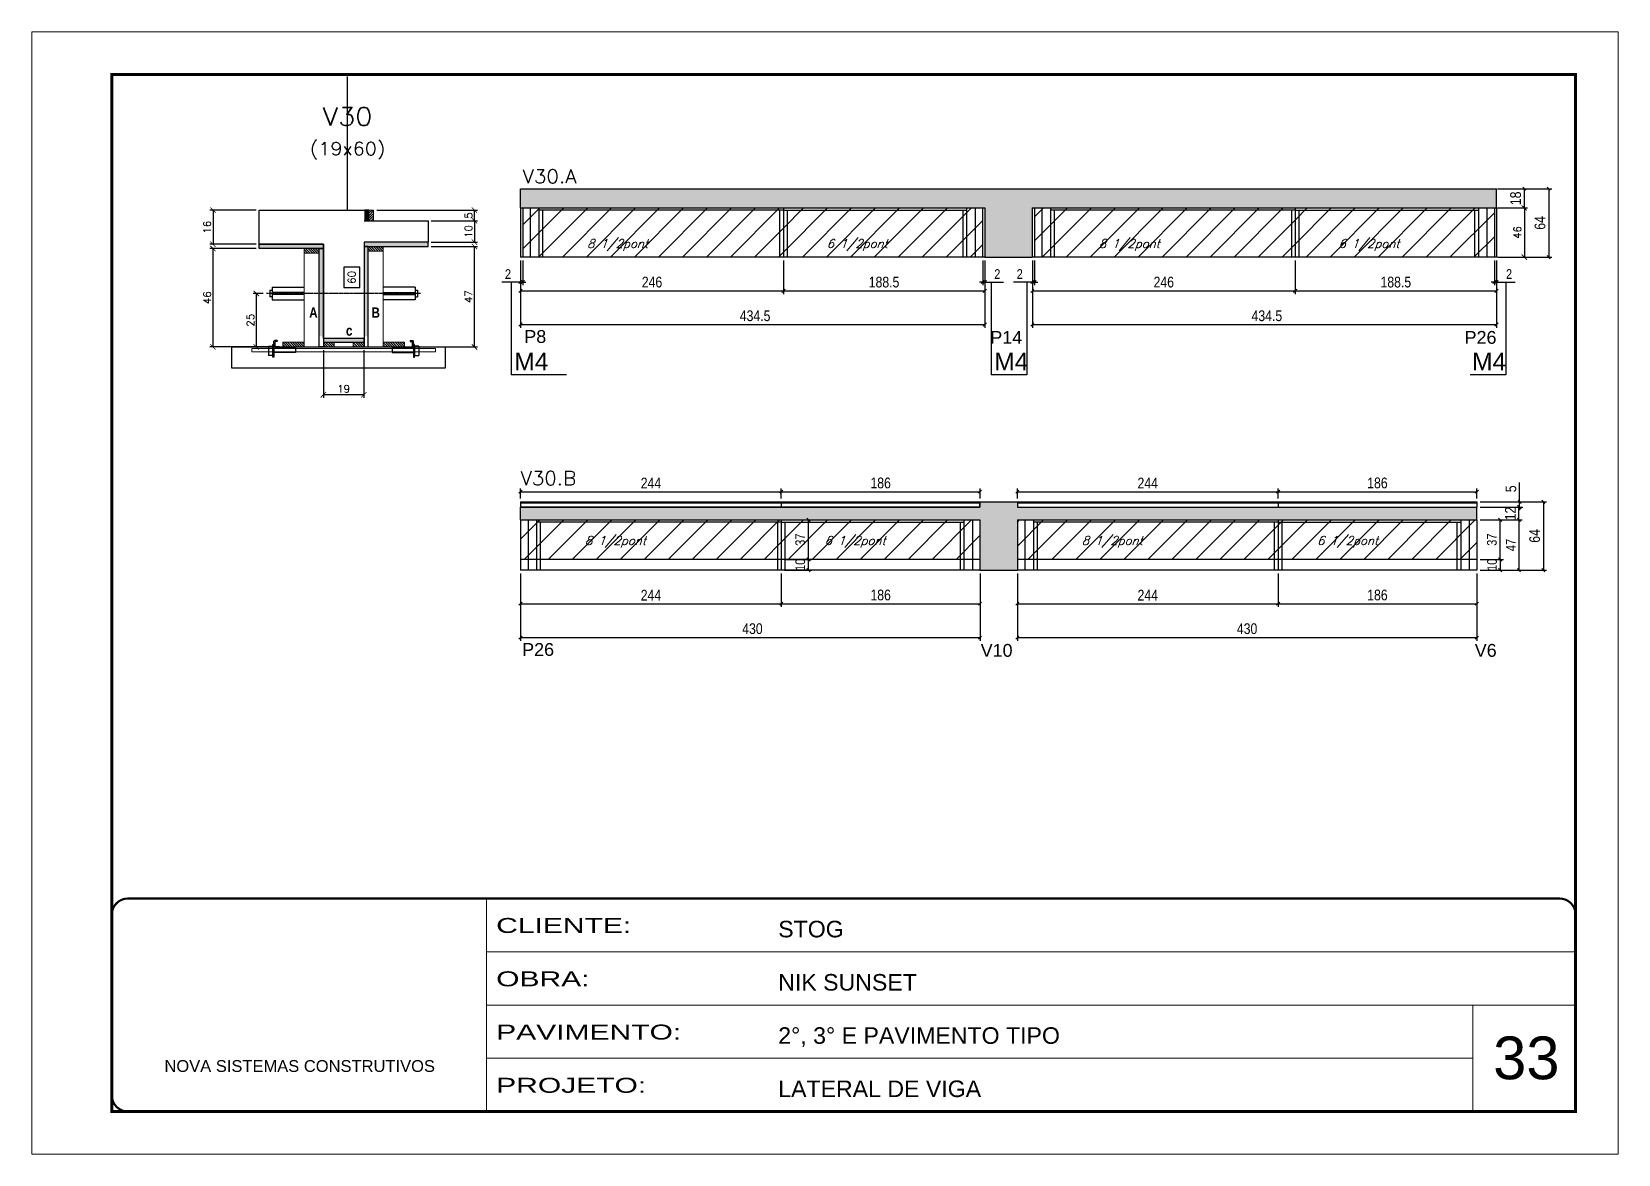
# Model space of a CAD drawing. Extents: x -10448 to -1189, y -11772 to 17235.
# Drawn here: x -10448 to -8963, y 6606 to 7656 of the extents above; entities that cross this region are included whole.
import ezdxf
from ezdxf.enums import TextEntityAlignment as Align

# ---------------------------------------------------------------- set-up
doc = ezdxf.new("R2010")
doc.units = 0
for name, pattern in [('CONTINUO', [0]), ('DASHED', [0.75, 0.5, -0.25]), ('HIDDEN', [0.375, 0.25, -0.125])]:
    doc.linetypes.add(name, pattern=pattern)
for name, color, linetype in [('5', 5, 'Continuous'), ('barrote', 251, 'Continuous'), ('COTA', 241, 'Continuous'), ('Cota Seção (2x)', 4, 'Continuous'), ('detalhes', 4, 'Continuous'), ('NOMENCLATURA', 7, 'Continuous'), ('Painéis', 200, 'Continuous'), ('presilha', 1, 'Continuous'), ('Reaproveitamento', 251, 'Continuous'), ('SARR_2.2x7', 40, 'Continuous'), ('SARR_3.5x7', 81, 'Continuous'), ('SARR_EDITAR', 141, 'Continuous'), ('TENSOR', 3, 'Continuous'), ('texto', 7, 'Continuous'), ('Texto de Titulo', 7, 'Continuous'), ('Texto Qtd Sarr', 242, 'Continuous')]:
    doc.layers.add(name, color=color, linetype=linetype)
for name, color, linetype, lineweight in [('CARIMBO', 255, 'Continuous', 9), ('CONCRETO', 251, 'Continuous', 25), ('Folhas', 255, 'Continuous', 9), ('Hachura', 251, 'Continuous', 9), ('Madeira', 126, 'Continuous', 18), ('SARRAFO DE PRESSAO', 251, 'DASHED', 9), ('SCO-___-LAJ', 2, 'Continuous', 0), ('Texto Seção', 7, 'Continuous', 15)]:
    doc.layers.add(name, color=color, linetype=linetype, lineweight=lineweight)
doc.styles.add('ARIAL', font='arial.ttf')
doc.styles.add('COTA TECNICA', font='techl___.ttf', dxfattribs={"height": 10})
doc.styles.add('COTA TECNICA-50', font='techl___.ttf', dxfattribs={"height": 9})
doc.styles.add('REGUA-120', font='ROMANS.shx', dxfattribs={"height": 15})
doc.styles.add('Romans', font='romans.shx')
doc.styles.get("Standard").update_dxf_attribs({"font": 'arial.ttf'})
doc.styles.add('TECNICA', font='techb___.ttf', dxfattribs={"height": 10})
doc.styles.add('Tecnologia', font='')
doc.styles.get('Tecnologia').set_extended_font_data('Forgotten Futurist')
doc.dimstyles.new('COTA PAINEL-50', dxfattribs={"dimtxt": 9, "dimasz": 3, "dimexe": 3, "dimexo": 3, "dimgap": 3, "dimtad": 1, "dimdec": 1, "dimzin": 12, "dimdsep": 46, "dimtxsty": 'COTA TECNICA-50', "dimblk1": 'OBLIQUE', "dimblk2": 'OBLIQUE', "dimsah": 1, "dimcen": 0.9, "dimclrd": 4, "dimclre": 4, "dimclrt": 240, "dimadec": 1, "dimazin": 3, "dimtfac": 1, "dimtdec": 1, "dimtmove": 0, "dimatfit": 3, "dimfxl": 1, "dimtolj": 1, "dimtzin": 12, "dimarcsym": 0})
doc.dimstyles.new('Cota Paínel', dxfattribs={"dimtxt": 7, "dimasz": 5, "dimexe": 3, "dimexo": 3, "dimgap": 3, "dimtad": 1, "dimdec": 1, "dimzin": 12, "dimdsep": 46, "dimtxsty": 'Romans', "dimblk": 'ARCHTICK', "dimcen": 0, "dimclrd": 4, "dimclre": 4, "dimclrt": 1, "dimadec": 1, "dimazin": 3, "dimtfac": 1, "dimtdec": 1, "dimtmove": 0, "dimatfit": 3, "dimldrblk": 'OBLIQUE', "dimfxl": 1, "dimtolj": 1, "dimtzin": 12, "dimarcsym": 0})
doc.dimstyles.new('Cota Seção (2x)', dxfattribs={"dimtxt": 7, "dimasz": 5, "dimexe": 3, "dimexo": 3, "dimgap": 2, "dimtad": 3, "dimdec": 1, "dimlfac": 0.5, "dimzin": 12, "dimdsep": 46, "dimtxsty": 'Romans', "dimblk": 'ARCHTICK', "dimcen": 0, "dimclrd": 4, "dimclre": 4, "dimclrt": 1, "dimadec": 1, "dimazin": 3, "dimtfac": 1, "dimtdec": 1, "dimtmove": 0, "dimatfit": 3, "dimldrblk": 'OBLIQUE', "dimfxl": 1, "dimtolj": 1, "dimtzin": 12, "dimarcsym": 0})
doc.dimstyles.new('Cota Seção interna', dxfattribs={"dimtxt": 7, "dimasz": 6, "dimexe": 0.18, "dimexo": 2, "dimgap": -4, "dimtad": 3, "dimdec": 1, "dimlfac": 0.5, "dimzin": 12, "dimdsep": 46, "dimtxsty": 'Romans', "dimblk": 'ARCHTICK', "dimcen": 0.09, "dimse1": 1, "dimse2": 1, "dimsd1": 1, "dimsd2": 1, "dimclrd": 180, "dimclre": 5, "dimclrt": 1, "dimadec": 0, "dimazin": 3, "dimtfac": 1, "dimtdec": 1, "dimtofl": 0, "dimtmove": 0, "dimatfit": 3, "dimldrblk": 'ARCHTICK', "dimfxl": 1, "dimtolj": 1, "dimtzin": 0, "dimarcsym": 0})
doc.dimstyles.new('PAINEL', dxfattribs={"dimtxt": 10, "dimasz": 3, "dimexe": 3, "dimexo": 3, "dimgap": 3, "dimtad": 1, "dimdec": 1, "dimzin": 12, "dimdsep": 46, "dimtxsty": 'COTA TECNICA', "dimblk1": 'OBLIQUE', "dimblk2": 'OBLIQUE', "dimsah": 1, "dimcen": 0.9, "dimclrd": 4, "dimclre": 4, "dimclrt": 240, "dimadec": 1, "dimazin": 3, "dimtfac": 1, "dimtdec": 1, "dimtmove": 0, "dimatfit": 3, "dimfxl": 1, "dimtolj": 1, "dimtzin": 12, "dimarcsym": 0})
pattern_1 = [(45, (-139469.283, -18395.978), (-11.2253202, 11.2253202), [])]
pattern_2 = [(50, (-139469.2827, -18395.9775), (5.46554007, -0.47817257), [0.5715, -6.2865]), (355, (-139469.2827, -18395.9775), (-1.05730264, 5.73170536), [0.4572, -5.02921753]), (100.4514447, (-139468.827, -18396.0174), (4.40823741, 5.25353256), [0.48570026, -5.34270734]), (46.1842, (-139469.283, -18394.4535), (8.13237123, -1.26126984), [0.85725, -9.42975]), (96.6355576, (-139468.605, -18394.559), (7.122124, 7.42278374), [0.7285507, -8.01406824]), (351.184151, (-139469.283, -18394.4535), (7.122124, 7.42278374), [0.685799, -7.54379196]), (21, (-139468.5207, -18394.8345), (4.54843174, -3.06795595), [0.5715, -6.2865]), (326, (-139468.5207, -18394.8345), (1.85406085, 5.52563898), [0.4572, -5.0292]), (71.451445, (-139468.1417, -18395.09), (6.40249258, 2.45768307), [0.48570026, -5.34269813]), (37.5, (-139469.2827, -18395.9775), (0.092658098, 2.536651166), [0, -4.96824, 0, -5.1054, 0, -5.04825]), (7.5, (-139469.2827, -18395.9775), (2.004589875, 3.005417245), [0, -2.91084, 0, -4.85394, 0, -1.92405]), (327.5, (-139470.982, -18395.9775), (4.067717855, -0.17186232), [0, -1.905, 0, -5.9436, 0, -7.8867]), (317.5, (-139471.744, -18395.9775), (4.44387544, 0.76279473), [0, -2.4765, 0, -3.94716, 0, -5.6007])]

msp = doc.modelspace()

# ---------------------------------------------------------------- texts
at = {"layer": '5', "linetype": 'Continuous'}
for s, p in [('P8', (-9987.21, 7364.55)), ('P14', (-9551.05, 7363.72)), ('P26', (-9107.11, 7363.72)), ('P26', (-9989.21, 7071.79)), ('V10', (-9560.05, 7070.96)), ('V6', (-9097.61, 7070.96))]:
    msp.add_text(s, height=12, rotation=0.00004, dxfattribs=at).set_placement(p)
at = {"layer": 'CARIMBO', "style": 'ARIAL'}
msp.add_text('33', height=40, dxfattribs=at).set_placement((-9080.42, 6675.77))
at = {"layer": 'detalhes', "style": 'TECNICA'}
for s, p in [('A', (-10188.61, 7388.14)), ('B', (-10130.35, 7388.13)), ('c', (-10154.19, 7371.3))]:
    msp.add_text(s, height=9.6, dxfattribs=at).set_placement(p)
at = {"layer": 'NOMENCLATURA', "linetype": 'Continuous'}
for p in [(-9996.64, 7338.88), (-9547.44, 7338.88), (-9100.14, 7338.88)]:
    msp.add_text('M4', height=16.5, dxfattribs=at).set_placement(p)
at = {"layer": 'texto', "color": 2, "char_height": 8, "attachment_point": 5, "style": 'Romans'}
for s, insert in [('{\\Q19;\\C256;8 1/2pont}', (-9899.9, 7456.16)), ('{\\Q19;\\C256;6 1/2pont}', (-9675.58, 7456.16)), ('{\\Q19;\\C256;8 1/2pont}', (-9420.9, 7456.16)), ('{\\Q19;\\C256;6 1/2pont}', (-9196.58, 7456.16)), ('{\\Q19;\\C256;8 1/2pont}', (-9901.9, 7178.4)), ('{\\Q19;\\C256;6 1/2pont}', (-9677.58, 7178.4)), ('{\\Q19;\\C256;8 1/2pont}', (-9436.9, 7178.4)), ('{\\Q19;\\C256;6 1/2pont}', (-9216.58, 7178.4))]:
    msp.add_mtext(s, dxfattribs=dict(at, insert=insert))
at = {"layer": 'Texto Seção', "style": 'REGUA-120', "width": 1.05}
for s, p in [('V30.A', (-9988.74, 7513.87)), ('V30.B', (-9990.74, 7231.61))]:
    msp.add_text(s, height=13, dxfattribs=at).set_placement(p)

# ---------------------------------------------------------------- blocks, each defined once
blk = doc.blocks.new('9999999999')
at = {"color": 30, "linetype": 'CONTINUO'}
for p, q in [((98564.6, 34230.2), (98564.6, 34429.4)), ((98564.6, 34379.6), (99584, 34379.6)), ((98564.6, 34329.8), (99488, 34329.8)), ((99584, 34329.8), (99488, 34329.8)), ((99488, 34329.8), (99488, 34230.2)), ((98564.6, 34280), (99488, 34280))]:
    blk.add_line(p, q, dxfattribs=at)
at = {"color": 30, "linetype": 'CONTINUO', "const_width": 2}
blk.add_lwpolyline([(99584, 34230.2), (99584, 34414.4, 0.414214), (99569, 34429.4), (98229, 34429.4, 0.414214), (98214, 34414.4), (98214, 34245.2, 0.414214), (98229, 34230.2), (99584, 34230.2)], format="xyb", dxfattribs=at)
at = {"layer": 'Folhas'}
blk.add_lwpolyline([(98139, 34190.2), (99624, 34190.2), (99624, 35240.2), (98139, 35240.2)], close=True, dxfattribs=at)
at = {"layer": 'Folhas', "color": 30, "const_width": 3}
blk.add_lwpolyline([(98214, 34230.2), (99584, 34230.2), (99584, 35200.2), (98214, 35200.2)], close=True, dxfattribs=at)
at = {"color": 7, "linetype": 'Continuous', "ltscale": 5, "style": 'ARIAL'}
for s, height, p in [('STOG', 15.48, (98837.7, 34393.1)), ('NIK SUNSET', 15.48, (98837.7, 34343.3)), ('2°, 3° E PAVIMENTO TIPO', 15.483, (98837.7, 34293.5)), ('NOVA SISTEMAS CONSTRUTIVOS', 11.059, (98263.2, 34267.2)), ('LATERAL DE VIGA', 15.483, (98837.7, 34243.7))]:
    blk.add_text(s, height=height, dxfattribs=at).set_placement(p)
at = {"layer": 'Folhas', "color": 7, "style": 'Tecnologia', "width": 1.5}
for s, p in [('CLIENTE:', (98573.7, 34397.2)), ('OBRA:', (98573.7, 34347.3)), ('PAVIMENTO:', (98573.7, 34297.5)), ('PROJETO:', (98573.7, 34247.7))]:
    blk.add_text(s, height=14, dxfattribs=at).set_placement(p)
blk = doc.blocks.new('titulo1')
at = {"layer": 'Defpoints', "color": 252, "linetype": 'HIDDEN', "ltscale": 2}
blk.add_line((0, 0), (0, 125), dxfattribs=at)
at = {"layer": 'Defpoints', "style": 'Romans', "oblique": 15}
blk.add_attdef('FOLHA', text='', height=10, dxfattribs=at).set_placement((0, 15.6), align=Align.MIDDLE_CENTER)
at = {"layer": 'Texto Qtd Sarr', "color": 3, "style": 'Romans', "oblique": 15}
for tag, height, p in [('TITULO', 17, (0, 71.4)), ('SEÇÃO', 12, (0, 41.5))]:
    blk.add_attdef(tag, text='', height=height, dxfattribs=at).set_placement(p, align=Align.MIDDLE_CENTER)
blk = doc.blocks.new('_ArchTick')
at = {"color": 0, "linetype": 'ByBlock', "const_width": 0.15}
blk.add_lwpolyline([(-0.5, -0.5), (0.5, 0.5)], dxfattribs=at)
blk = doc.blocks.new('*D513')
at = {"layer": 'COTA', "color": 4, "lineweight": -2, "transparency": 16777216}
for p, q in [((-10074.3, 7478.8), (-10030.9, 7478.8)), ((-10033.9, 7478.8), (-10033.9, 7458.8)), ((-10074.3, 7458.8), (-10030.9, 7458.8))]:
    blk.add_line(p, q, dxfattribs=at)
at = {"layer": 'Defpoints', "color": 0, "transparency": 16777216}
for p in [(-10077.3, 7478.8), (-10077.3, 7458.8), (-10033.9, 7458.8)]:
    blk.add_point(p, dxfattribs=at)
at = {"layer": 'COTA', "color": 4, "lineweight": -2, "transparency": 16777216, "xscale": 5, "yscale": 5, "zscale": 5}
for p, rotation in [((-10033.9, 7478.8), 90), ((-10033.9, 7458.8), 270)]:
    blk.add_blockref('_ArchTick', p, dxfattribs=dict(at, rotation=rotation))
at = {"layer": 'COTA', "color": 1, "transparency": 16777216, "insert": (-10039.4, 7468.8), "char_height": 7, "attachment_point": 5, "rotation": 90, "style": 'Romans'}
blk.add_mtext('\\A1;10', dxfattribs=at)
blk = doc.blocks.new('_Oblique')
at = {"color": 0, "linetype": 'ByBlock', "lineweight": -2}
blk.add_line((-0.5, -0.5), (0.5, 0.5), dxfattribs=at)
blk = doc.blocks.new('*D514')
at = {"layer": 'COTA', "color": 4, "lineweight": -2, "transparency": 16777216}
for p, q in [((-10074.3, 7454.8), (-10030.9, 7454.8)), ((-10033.9, 7360.8), (-10033.9, 7454.8)), ((-10096.3, 7360.8), (-10030.9, 7360.8))]:
    blk.add_line(p, q, dxfattribs=at)
at = {"layer": 'Defpoints', "color": 0, "transparency": 16777216}
for p in [(-10077.3, 7454.8), (-10033.9, 7454.8), (-10099.3, 7360.8)]:
    blk.add_point(p, dxfattribs=at)
at = {"layer": 'COTA', "color": 4, "lineweight": -2, "transparency": 16777216, "xscale": 5, "yscale": 5, "zscale": 5}
for p, rotation in [((-10033.9, 7454.8), 90), ((-10033.9, 7360.8), 270)]:
    blk.add_blockref('_ArchTick', p, dxfattribs=dict(at, rotation=rotation))
at = {"layer": 'COTA', "color": 1, "transparency": 16777216, "insert": (-10039.4, 7407.8), "char_height": 7, "attachment_point": 5, "rotation": 90, "style": 'Romans'}
blk.add_mtext('\\A1;47', dxfattribs=at)
blk = doc.blocks.new('*D515')
at = {"layer": 'Cota Seção (2x)', "color": 180, "lineweight": -2, "transparency": 16777216}
for p, q in [((-10141.3, 7435.3), (-10156.3, 7435.3)), ((-10156.3, 7435.3), (-10156.3, 7416.3)), ((-10141.3, 7416.3), (-10141.3, 7435.3)), ((-10156.3, 7416.3), (-10141.3, 7416.3))]:
    blk.add_line(p, q, dxfattribs=at)
at = {"layer": 'Defpoints', "color": 0, "transparency": 16777216}
for p in [(-10137.3, 7488.8), (-10137, 7488.8), (-10137, 7368.8)]:
    blk.add_point(p, dxfattribs=at)
at = {"layer": 'Cota Seção (2x)', "color": 1, "transparency": 16777216, "insert": (-10148.8, 7425.8), "char_height": 7, "attachment_point": 5, "rotation": 90, "style": 'Romans'}
blk.add_mtext('\\A1;60', dxfattribs=at)
blk = doc.blocks.new('PRESILHA METÁLICA 1')
at = {"layer": 'presilha'}
for p, q in [((0, 13), (6, 13)), ((0, 13), (0, 0)), ((6, 0), (0, 0)), ((6, 15.5), (7.5, 15.5)), ((6, -2.5), (6, 15.5)), ((6, 13), (6, 0)), ((7.5, 10.6), (7.5, 19.9)), ((7.5, 15.5), (7.5, -2.5)), ((37.5, 4.1), (7.5, 4.1)), ((12, 21), (8.6, 21)), ((9, 11.6), (9, 18.9)), ((12, 19.5), (9.6, 19.5)), ((37.5, 11), (9.6, 11)), ((12, 21), (12, 19.5)), ((37.5, 11), (37.5, 4.1)), ((7.5, -2.5), (6, -2.5))]:
    blk.add_line(p, q, dxfattribs=at)
for centre, radius, start, end in [((8.6, 19.9), 1.14, 90, 180), ((9.6, 18.9), 0.57, 90, 180), ((9.6, 11.6), 0.57, 180, 270)]:
    blk.add_arc(centre, radius, start, end, dxfattribs=at)
blk = doc.blocks.new('*D516')
at = {"layer": 'COTA', "color": 4, "lineweight": -2, "transparency": 16777216}
for p, q in [((-10175.3, 7357.8), (-10175.3, 7313.1)), ((-10137.3, 7357.8), (-10137.3, 7313.1)), ((-10137.3, 7316.1), (-10175.3, 7316.1))]:
    blk.add_line(p, q, dxfattribs=at)
at = {"layer": 'Defpoints', "color": 0, "transparency": 16777216}
for p in [(-10175.3, 7360.8), (-10137.3, 7360.8), (-10175.3, 7316.1)]:
    blk.add_point(p, dxfattribs=at)
at = {"layer": 'COTA', "color": 4, "lineweight": -2, "transparency": 16777216, "xscale": 5, "yscale": 5, "zscale": 5, "rotation": 180}
blk.add_blockref('_ArchTick', (-10175.3, 7316.1), dxfattribs=at)
at = {"layer": 'COTA', "color": 4, "lineweight": -2, "transparency": 16777216, "xscale": 5, "yscale": 5, "zscale": 5}
blk.add_blockref('_ArchTick', (-10137.3, 7316.1), dxfattribs=at)
at = {"layer": 'COTA', "color": 1, "transparency": 16777216, "insert": (-10156.3, 7321.6), "char_height": 7, "attachment_point": 5, "style": 'Romans'}
blk.add_mtext('\\A1;19', dxfattribs=at)
blk = doc.blocks.new('*D1594')
at = {"layer": 'COTA', "color": 4, "lineweight": -2, "transparency": 16777216}
for p, q in [((-10231.6, 7410.8), (-10241.1, 7410.8)), ((-10238.1, 7410.8), (-10238.1, 7360.8)), ((-10216.3, 7360.8), (-10241.1, 7360.8))]:
    blk.add_line(p, q, dxfattribs=at)
at = {"layer": 'Defpoints', "color": 0, "transparency": 16777216}
for p in [(-10228.6, 7410.8), (-10238.1, 7360.8), (-10213.3, 7360.8)]:
    blk.add_point(p, dxfattribs=at)
at = {"layer": 'COTA', "color": 4, "lineweight": -2, "transparency": 16777216, "xscale": 5, "yscale": 5, "zscale": 5}
for p, rotation in [((-10238.1, 7410.8), 90), ((-10238.1, 7360.8), 270)]:
    blk.add_blockref('_ArchTick', p, dxfattribs=dict(at, rotation=rotation))
at = {"layer": 'COTA', "color": 1, "transparency": 16777216, "insert": (-10243.6, 7385.8), "char_height": 7, "attachment_point": 5, "rotation": 90, "style": 'Romans'}
blk.add_mtext('\\A1;25', dxfattribs=at)
blk = doc.blocks.new('*D524')
at = {"layer": 'COTA', "color": 4, "lineweight": -2, "transparency": 16777216}
for p, q in [((-10238.3, 7488.8), (-10281.6, 7488.8)), ((-10278.6, 7488.8), (-10278.6, 7456.8)), ((-10238.3, 7456.8), (-10281.6, 7456.8))]:
    blk.add_line(p, q, dxfattribs=at)
at = {"layer": 'Defpoints', "color": 0, "transparency": 16777216}
for p in [(-10235.3, 7488.8), (-10278.6, 7456.8), (-10235.3, 7456.8)]:
    blk.add_point(p, dxfattribs=at)
at = {"layer": 'COTA', "color": 4, "lineweight": -2, "transparency": 16777216, "xscale": 5, "yscale": 5, "zscale": 5}
for p, rotation in [((-10278.6, 7488.8), 90), ((-10278.6, 7456.8), 270)]:
    blk.add_blockref('_ArchTick', p, dxfattribs=dict(at, rotation=rotation))
at = {"layer": 'COTA', "color": 1, "transparency": 16777216, "insert": (-10284.1, 7472.8), "char_height": 7, "attachment_point": 5, "rotation": 90, "style": 'Romans'}
blk.add_mtext('\\A1;16', dxfattribs=at)
blk = doc.blocks.new('*D525')
at = {"layer": 'COTA', "color": 4, "lineweight": -2, "transparency": 16777216}
for p, q in [((-10238.3, 7452.8), (-10281.6, 7452.8)), ((-10278.6, 7360.8), (-10278.6, 7452.8)), ((-10216.3, 7360.8), (-10281.6, 7360.8))]:
    blk.add_line(p, q, dxfattribs=at)
at = {"layer": 'Defpoints', "color": 0, "transparency": 16777216}
for p in [(-10278.6, 7452.8), (-10235.3, 7452.8), (-10213.3, 7360.8)]:
    blk.add_point(p, dxfattribs=at)
at = {"layer": 'COTA', "color": 4, "lineweight": -2, "transparency": 16777216, "xscale": 5, "yscale": 5, "zscale": 5}
for p, rotation in [((-10278.6, 7452.8), 90), ((-10278.6, 7360.8), 270)]:
    blk.add_blockref('_ArchTick', p, dxfattribs=dict(at, rotation=rotation))
at = {"layer": 'COTA', "color": 1, "transparency": 16777216, "insert": (-10284.1, 7406.8), "char_height": 7, "attachment_point": 5, "rotation": 90, "style": 'Romans'}
blk.add_mtext('\\A1;46', dxfattribs=at)
blk = doc.blocks.new('*D526')
at = {"layer": 'COTA', "color": 4, "lineweight": -2, "transparency": 16777216}
for p, q in [((-10125.2, 7488.8), (-10030.9, 7488.8)), ((-10033.9, 7478.8), (-10033.9, 7488.8)), ((-10074.3, 7478.8), (-10030.9, 7478.8))]:
    blk.add_line(p, q, dxfattribs=at)
at = {"layer": 'Defpoints', "color": 0, "transparency": 16777216}
for p in [(-10128.2, 7488.8), (-10033.9, 7488.8), (-10077.3, 7478.8)]:
    blk.add_point(p, dxfattribs=at)
at = {"layer": 'COTA', "color": 4, "lineweight": -2, "transparency": 16777216, "xscale": 5, "yscale": 5, "zscale": 5}
for p, rotation in [((-10033.9, 7488.8), 90), ((-10033.9, 7478.8), 270)]:
    blk.add_blockref('_ArchTick', p, dxfattribs=dict(at, rotation=rotation))
at = {"layer": 'COTA', "color": 1, "transparency": 16777216, "insert": (-10039.4, 7483.8), "char_height": 7, "attachment_point": 5, "rotation": 90, "style": 'Romans'}
blk.add_mtext('\\A1;5', dxfattribs=at)
blk = doc.blocks.new('*D1603')
at = {"layer": 'COTA', "color": 4, "linetype": 'ByBlock', "lineweight": -2, "transparency": 16777216}
for p, q in [((-9990.7, 7441.8), (-9990.7, 7410.3)), ((-9744.7, 7441.8), (-9744.7, 7410.3)), ((-9990.7, 7413.3), (-9744.7, 7413.3))]:
    blk.add_line(p, q, dxfattribs=at)
at = {"layer": 'Defpoints', "color": 0, "linetype": 'ByBlock', "transparency": 16777216}
for p in [(-9990.7, 7444.8), (-9744.7, 7444.8), (-9744.7, 7413.3)]:
    blk.add_point(p, dxfattribs=at)
at = {"layer": 'COTA', "color": 4, "linetype": 'ByBlock', "lineweight": -2, "transparency": 16777216, "xscale": 3, "yscale": 3, "zscale": 3, "rotation": 180}
blk.add_blockref('_Oblique', (-9990.7, 7413.3), dxfattribs=at)
at = {"layer": 'COTA', "color": 4, "linetype": 'ByBlock', "lineweight": -2, "transparency": 16777216, "xscale": 3, "yscale": 3, "zscale": 3}
blk.add_blockref('_Oblique', (-9744.7, 7413.3), dxfattribs=at)
at = {"layer": 'COTA', "color": 240, "linetype": 'ByBlock', "transparency": 16777216, "insert": (-9867.7, 7421.4), "char_height": 10, "attachment_point": 5, "style": 'COTA TECNICA'}
blk.add_mtext('\\A1;246', dxfattribs=at)
blk = doc.blocks.new('*D527')
at = {"layer": 'COTA', "color": 4, "linetype": 'ByBlock', "lineweight": -2, "transparency": 16777216}
for p, q in [((-9744.7, 7441.8), (-9744.7, 7410.3)), ((-9556.2, 7441.8), (-9556.2, 7410.3)), ((-9744.7, 7413.3), (-9556.2, 7413.3))]:
    blk.add_line(p, q, dxfattribs=at)
at = {"layer": 'Defpoints', "color": 0, "linetype": 'ByBlock', "transparency": 16777216}
for p in [(-9744.7, 7444.8), (-9556.2, 7444.8), (-9556.2, 7413.3)]:
    blk.add_point(p, dxfattribs=at)
at = {"layer": 'COTA', "color": 4, "linetype": 'ByBlock', "lineweight": -2, "transparency": 16777216, "xscale": 3, "yscale": 3, "zscale": 3, "rotation": 180}
blk.add_blockref('_Oblique', (-9744.7, 7413.3), dxfattribs=at)
at = {"layer": 'COTA', "color": 4, "linetype": 'ByBlock', "lineweight": -2, "transparency": 16777216, "xscale": 3, "yscale": 3, "zscale": 3}
blk.add_blockref('_Oblique', (-9556.2, 7413.3), dxfattribs=at)
at = {"layer": 'COTA', "color": 240, "linetype": 'ByBlock', "transparency": 16777216, "insert": (-9650.5, 7421.4), "char_height": 10, "attachment_point": 5, "style": 'COTA TECNICA'}
blk.add_mtext('\\A1;188.5', dxfattribs=at)
blk = doc.blocks.new('*D528')
at = {"layer": 'COTA', "color": 4, "linetype": 'ByBlock', "lineweight": -2, "transparency": 16777216}
for p, q in [((-9990.7, 7441.8), (-9990.7, 7378.7)), ((-9556.2, 7441.8), (-9556.2, 7378.7)), ((-9990.7, 7381.7), (-9556.2, 7381.7))]:
    blk.add_line(p, q, dxfattribs=at)
at = {"layer": 'Defpoints', "color": 0, "linetype": 'ByBlock', "transparency": 16777216}
for p in [(-9990.7, 7444.8), (-9556.2, 7444.8), (-9556.2, 7381.7)]:
    blk.add_point(p, dxfattribs=at)
at = {"layer": 'COTA', "color": 4, "linetype": 'ByBlock', "lineweight": -2, "transparency": 16777216, "xscale": 3, "yscale": 3, "zscale": 3, "rotation": 180}
blk.add_blockref('_Oblique', (-9990.7, 7381.7), dxfattribs=at)
at = {"layer": 'COTA', "color": 4, "linetype": 'ByBlock', "lineweight": -2, "transparency": 16777216, "xscale": 3, "yscale": 3, "zscale": 3}
blk.add_blockref('_Oblique', (-9556.2, 7381.7), dxfattribs=at)
at = {"layer": 'COTA', "color": 240, "linetype": 'ByBlock', "transparency": 16777216, "insert": (-9771.2, 7389.9), "char_height": 10, "attachment_point": 5, "style": 'COTA TECNICA'}
blk.add_mtext('\\A1;434.5', dxfattribs=at)
blk = doc.blocks.new('*D1604')
at = {"layer": 'COTA', "color": 4, "linetype": 'ByBlock', "lineweight": -2, "transparency": 16777216}
for p, q in [((-9511.7, 7441.8), (-9511.7, 7410.3)), ((-9265.7, 7441.8), (-9265.7, 7410.3)), ((-9511.7, 7413.3), (-9265.7, 7413.3))]:
    blk.add_line(p, q, dxfattribs=at)
at = {"layer": 'Defpoints', "color": 0, "linetype": 'ByBlock', "transparency": 16777216}
for p in [(-9511.7, 7444.8), (-9265.7, 7444.8), (-9265.7, 7413.3)]:
    blk.add_point(p, dxfattribs=at)
at = {"layer": 'COTA', "color": 4, "linetype": 'ByBlock', "lineweight": -2, "transparency": 16777216, "xscale": 3, "yscale": 3, "zscale": 3, "rotation": 180}
blk.add_blockref('_Oblique', (-9511.7, 7413.3), dxfattribs=at)
at = {"layer": 'COTA', "color": 4, "linetype": 'ByBlock', "lineweight": -2, "transparency": 16777216, "xscale": 3, "yscale": 3, "zscale": 3}
blk.add_blockref('_Oblique', (-9265.7, 7413.3), dxfattribs=at)
at = {"layer": 'COTA', "color": 240, "linetype": 'ByBlock', "transparency": 16777216, "insert": (-9388.7, 7421.4), "char_height": 10, "attachment_point": 5, "style": 'COTA TECNICA'}
blk.add_mtext('\\A1;246', dxfattribs=at)
blk = doc.blocks.new('*D529')
at = {"layer": 'COTA', "color": 4, "linetype": 'ByBlock', "lineweight": -2, "transparency": 16777216}
for p, q in [((-9265.7, 7441.8), (-9265.7, 7410.3)), ((-9077.2, 7441.8), (-9077.2, 7410.3)), ((-9265.7, 7413.3), (-9077.2, 7413.3))]:
    blk.add_line(p, q, dxfattribs=at)
at = {"layer": 'Defpoints', "color": 0, "linetype": 'ByBlock', "transparency": 16777216}
for p in [(-9265.7, 7444.8), (-9077.2, 7444.8), (-9077.2, 7413.3)]:
    blk.add_point(p, dxfattribs=at)
at = {"layer": 'COTA', "color": 4, "linetype": 'ByBlock', "lineweight": -2, "transparency": 16777216, "xscale": 3, "yscale": 3, "zscale": 3, "rotation": 180}
blk.add_blockref('_Oblique', (-9265.7, 7413.3), dxfattribs=at)
at = {"layer": 'COTA', "color": 4, "linetype": 'ByBlock', "lineweight": -2, "transparency": 16777216, "xscale": 3, "yscale": 3, "zscale": 3}
blk.add_blockref('_Oblique', (-9077.2, 7413.3), dxfattribs=at)
at = {"layer": 'COTA', "color": 240, "linetype": 'ByBlock', "transparency": 16777216, "insert": (-9171.5, 7421.4), "char_height": 10, "attachment_point": 5, "style": 'COTA TECNICA'}
blk.add_mtext('\\A1;188.5', dxfattribs=at)
blk = doc.blocks.new('*D530')
at = {"layer": 'COTA', "color": 4, "linetype": 'ByBlock', "lineweight": -2, "transparency": 16777216}
for p, q in [((-9511.7, 7441.8), (-9511.7, 7378.7)), ((-9077.2, 7441.8), (-9077.2, 7378.7)), ((-9511.7, 7381.7), (-9077.2, 7381.7))]:
    blk.add_line(p, q, dxfattribs=at)
at = {"layer": 'Defpoints', "color": 0, "linetype": 'ByBlock', "transparency": 16777216}
for p in [(-9511.7, 7444.8), (-9077.2, 7444.8), (-9077.2, 7381.7)]:
    blk.add_point(p, dxfattribs=at)
at = {"layer": 'COTA', "color": 4, "linetype": 'ByBlock', "lineweight": -2, "transparency": 16777216, "xscale": 3, "yscale": 3, "zscale": 3, "rotation": 180}
blk.add_blockref('_Oblique', (-9511.7, 7381.7), dxfattribs=at)
at = {"layer": 'COTA', "color": 4, "linetype": 'ByBlock', "lineweight": -2, "transparency": 16777216, "xscale": 3, "yscale": 3, "zscale": 3}
blk.add_blockref('_Oblique', (-9077.2, 7381.7), dxfattribs=at)
at = {"layer": 'COTA', "color": 240, "linetype": 'ByBlock', "transparency": 16777216, "insert": (-9292.2, 7389.9), "char_height": 10, "attachment_point": 5, "style": 'COTA TECNICA'}
blk.add_mtext('\\A1;434.5', dxfattribs=at)
blk = doc.blocks.new('*D531')
at = {"layer": 'COTA', "color": 4, "lineweight": -2, "transparency": 16777216}
for p, q in [((-9076.2, 7490.8), (-9048.2, 7490.8)), ((-9051.2, 7490.8), (-9051.2, 7444.8)), ((-9076.2, 7444.8), (-9048.2, 7444.8))]:
    blk.add_line(p, q, dxfattribs=at)
at = {"layer": 'Defpoints', "color": 0, "transparency": 16777216}
for p in [(-9079.2, 7490.8), (-9079.2, 7444.8), (-9051.2, 7444.8)]:
    blk.add_point(p, dxfattribs=at)
at = {"layer": 'COTA', "color": 4, "lineweight": -2, "transparency": 16777216, "xscale": 5, "yscale": 5, "zscale": 5}
for p, rotation in [((-9051.2, 7490.8), 90), ((-9051.2, 7444.8), 270)]:
    blk.add_blockref('_ArchTick', p, dxfattribs=dict(at, rotation=rotation))
at = {"layer": 'COTA', "color": 1, "transparency": 16777216, "insert": (-9057.7, 7467.8), "char_height": 7, "attachment_point": 5, "rotation": 90, "style": 'Romans'}
blk.add_mtext('\\A1;46', dxfattribs=at)
blk = doc.blocks.new('*D532')
at = {"layer": 'COTA', "color": 4, "linetype": 'ByBlock', "lineweight": -2, "transparency": 16777216}
for p, q in [((-9076.2, 7508.8), (-9048.2, 7508.8)), ((-9051.2, 7490.8), (-9051.2, 7508.8)), ((-9076.2, 7490.8), (-9048.2, 7490.8))]:
    blk.add_line(p, q, dxfattribs=at)
at = {"layer": 'Defpoints', "color": 0, "linetype": 'ByBlock', "transparency": 16777216}
for p in [(-9079.2, 7508.8), (-9051.2, 7508.8), (-9079.2, 7490.8)]:
    blk.add_point(p, dxfattribs=at)
at = {"layer": 'COTA', "color": 4, "linetype": 'ByBlock', "lineweight": -2, "transparency": 16777216, "xscale": 3, "yscale": 3, "zscale": 3}
for p, rotation in [((-9051.2, 7508.8), 90), ((-9051.2, 7490.8), 270)]:
    blk.add_blockref('_Oblique', p, dxfattribs=dict(at, rotation=rotation))
at = {"layer": 'COTA', "color": 240, "linetype": 'ByBlock', "transparency": 16777216, "insert": (-9059.3, 7499.8), "char_height": 10, "attachment_point": 5, "rotation": 90, "style": 'COTA TECNICA'}
blk.add_mtext('\\A1;18', dxfattribs=at)
blk = doc.blocks.new('*D533')
at = {"layer": 'COTA', "color": 4, "linetype": 'ByBlock', "lineweight": -2, "transparency": 16777216}
for p, q in [((-9076.2, 7508.8), (-9025.4, 7508.8)), ((-9028.4, 7508.8), (-9028.4, 7444.8)), ((-9076.2, 7444.8), (-9025.4, 7444.8))]:
    blk.add_line(p, q, dxfattribs=at)
at = {"layer": 'Defpoints', "color": 0, "linetype": 'ByBlock', "transparency": 16777216}
for p in [(-9079.2, 7508.8), (-9079.2, 7444.8), (-9028.4, 7444.8)]:
    blk.add_point(p, dxfattribs=at)
at = {"layer": 'COTA', "color": 4, "linetype": 'ByBlock', "lineweight": -2, "transparency": 16777216, "xscale": 3, "yscale": 3, "zscale": 3}
for p, rotation in [((-9028.4, 7508.8), 90), ((-9028.4, 7444.8), 270)]:
    blk.add_blockref('_Oblique', p, dxfattribs=dict(at, rotation=rotation))
at = {"layer": 'COTA', "color": 240, "linetype": 'ByBlock', "transparency": 16777216, "insert": (-9036.5, 7476.8), "char_height": 10, "attachment_point": 5, "rotation": 90, "style": 'COTA TECNICA'}
blk.add_mtext('\\A1;64', dxfattribs=at)
blk = doc.blocks.new('*D1605')
at = {"layer": 'COTA', "color": 4, "linetype": 'ByBlock', "lineweight": -2, "transparency": 16777216}
for p, q in [((-9990.7, 7441.8), (-9990.7, 7418.5)), ((-9988.7, 7441.8), (-9988.7, 7418.5)), ((-9990.7, 7421.5), (-10008.2, 7421.5)), ((-9988.7, 7421.5), (-9990.7, 7421.5)), ((-9988.7, 7421.5), (-9985.7, 7421.5))]:
    blk.add_line(p, q, dxfattribs=at)
at = {"layer": 'Defpoints', "color": 0, "linetype": 'ByBlock', "transparency": 16777216}
for p in [(-9990.7, 7444.8), (-9988.7, 7444.8), (-9990.7, 7421.5)]:
    blk.add_point(p, dxfattribs=at)
at = {"layer": 'COTA', "color": 4, "linetype": 'ByBlock', "lineweight": -2, "transparency": 16777216, "xscale": 3, "yscale": 3, "zscale": 3}
blk.add_blockref('_Oblique', (-9990.7, 7421.5), dxfattribs=at)
at = {"layer": 'COTA', "color": 4, "linetype": 'ByBlock', "lineweight": -2, "transparency": 16777216, "xscale": 3, "yscale": 3, "zscale": 3, "rotation": 180}
blk.add_blockref('_Oblique', (-9988.7, 7421.5), dxfattribs=at)
at = {"layer": 'COTA', "color": 240, "linetype": 'ByBlock', "transparency": 16777216, "insert": (-10002.5, 7429), "char_height": 9, "attachment_point": 5, "style": 'COTA TECNICA-50'}
blk.add_mtext('\\A1;2', dxfattribs=at)
blk = doc.blocks.new('*D1606')
at = {"layer": 'COTA', "color": 4, "linetype": 'ByBlock', "lineweight": -2, "transparency": 16777216}
for p, q in [((-9558.2, 7441.8), (-9558.2, 7418.5)), ((-9556.2, 7441.8), (-9556.2, 7418.5)), ((-9558.2, 7421.5), (-9561.2, 7421.5)), ((-9558.2, 7421.5), (-9556.2, 7421.5)), ((-9556.2, 7421.5), (-9538.7, 7421.5))]:
    blk.add_line(p, q, dxfattribs=at)
at = {"layer": 'Defpoints', "color": 0, "linetype": 'ByBlock', "transparency": 16777216}
for p in [(-9558.2, 7444.8), (-9556.2, 7444.8), (-9556.2, 7421.5)]:
    blk.add_point(p, dxfattribs=at)
at = {"layer": 'COTA', "color": 4, "linetype": 'ByBlock', "lineweight": -2, "transparency": 16777216, "xscale": 3, "yscale": 3, "zscale": 3}
blk.add_blockref('_Oblique', (-9558.2, 7421.5), dxfattribs=at)
at = {"layer": 'COTA', "color": 4, "linetype": 'ByBlock', "lineweight": -2, "transparency": 16777216, "xscale": 3, "yscale": 3, "zscale": 3, "rotation": 180}
blk.add_blockref('_Oblique', (-9556.2, 7421.5), dxfattribs=at)
at = {"layer": 'COTA', "color": 240, "linetype": 'ByBlock', "transparency": 16777216, "insert": (-9544.5, 7429), "char_height": 9, "attachment_point": 5, "style": 'COTA TECNICA-50'}
blk.add_mtext('\\A1;2', dxfattribs=at)
blk = doc.blocks.new('*D1607')
at = {"layer": 'COTA', "color": 4, "linetype": 'ByBlock', "lineweight": -2, "transparency": 16777216}
for p, q in [((-9511.7, 7441.8), (-9511.7, 7418.5)), ((-9509.7, 7441.8), (-9509.7, 7418.5)), ((-9511.7, 7421.5), (-9529.2, 7421.5)), ((-9509.7, 7421.5), (-9511.7, 7421.5)), ((-9509.7, 7421.5), (-9506.7, 7421.5))]:
    blk.add_line(p, q, dxfattribs=at)
at = {"layer": 'Defpoints', "color": 0, "linetype": 'ByBlock', "transparency": 16777216}
for p in [(-9511.7, 7444.8), (-9509.7, 7444.8), (-9511.7, 7421.5)]:
    blk.add_point(p, dxfattribs=at)
at = {"layer": 'COTA', "color": 4, "linetype": 'ByBlock', "lineweight": -2, "transparency": 16777216, "xscale": 3, "yscale": 3, "zscale": 3}
blk.add_blockref('_Oblique', (-9511.7, 7421.5), dxfattribs=at)
at = {"layer": 'COTA', "color": 4, "linetype": 'ByBlock', "lineweight": -2, "transparency": 16777216, "xscale": 3, "yscale": 3, "zscale": 3, "rotation": 180}
blk.add_blockref('_Oblique', (-9509.7, 7421.5), dxfattribs=at)
at = {"layer": 'COTA', "color": 240, "linetype": 'ByBlock', "transparency": 16777216, "insert": (-9523.5, 7429), "char_height": 9, "attachment_point": 5, "style": 'COTA TECNICA-50'}
blk.add_mtext('\\A1;2', dxfattribs=at)
blk = doc.blocks.new('*D534')
at = {"layer": 'COTA', "color": 4, "linetype": 'ByBlock', "lineweight": -2, "transparency": 16777216}
for p, q in [((-9079.2, 7441.8), (-9079.2, 7418.5)), ((-9077.2, 7441.8), (-9077.2, 7418.5)), ((-9079.2, 7421.5), (-9082.2, 7421.5)), ((-9079.2, 7421.5), (-9077.2, 7421.5)), ((-9077.2, 7421.5), (-9059.7, 7421.5))]:
    blk.add_line(p, q, dxfattribs=at)
at = {"layer": 'Defpoints', "color": 0, "linetype": 'ByBlock', "transparency": 16777216}
for p in [(-9079.2, 7444.8), (-9077.2, 7444.8), (-9077.2, 7421.5)]:
    blk.add_point(p, dxfattribs=at)
at = {"layer": 'COTA', "color": 4, "linetype": 'ByBlock', "lineweight": -2, "transparency": 16777216, "xscale": 3, "yscale": 3, "zscale": 3}
blk.add_blockref('_Oblique', (-9079.2, 7421.5), dxfattribs=at)
at = {"layer": 'COTA', "color": 4, "linetype": 'ByBlock', "lineweight": -2, "transparency": 16777216, "xscale": 3, "yscale": 3, "zscale": 3, "rotation": 180}
blk.add_blockref('_Oblique', (-9077.2, 7421.5), dxfattribs=at)
at = {"layer": 'COTA', "color": 240, "linetype": 'ByBlock', "transparency": 16777216, "insert": (-9065.5, 7429), "char_height": 9, "attachment_point": 5, "style": 'COTA TECNICA-50'}
blk.add_mtext('\\A1;2', dxfattribs=at)
blk = doc.blocks.new('*D1608')
at = {"layer": 'COTA', "color": 4, "linetype": 'ByBlock', "lineweight": -2, "transparency": 16777216}
for p, q in [((-9990.7, 7149), (-9990.7, 7117.6)), ((-9746.7, 7149), (-9746.7, 7117.6)), ((-9990.7, 7120.6), (-9746.7, 7120.6))]:
    blk.add_line(p, q, dxfattribs=at)
at = {"layer": 'Defpoints', "color": 0, "linetype": 'ByBlock', "transparency": 16777216}
for p in [(-9990.7, 7152), (-9746.7, 7152), (-9746.7, 7120.6)]:
    blk.add_point(p, dxfattribs=at)
at = {"layer": 'COTA', "color": 4, "linetype": 'ByBlock', "lineweight": -2, "transparency": 16777216, "xscale": 3, "yscale": 3, "zscale": 3, "rotation": 180}
blk.add_blockref('_Oblique', (-9990.7, 7120.6), dxfattribs=at)
at = {"layer": 'COTA', "color": 4, "linetype": 'ByBlock', "lineweight": -2, "transparency": 16777216, "xscale": 3, "yscale": 3, "zscale": 3}
blk.add_blockref('_Oblique', (-9746.7, 7120.6), dxfattribs=at)
at = {"layer": 'COTA', "color": 240, "linetype": 'ByBlock', "transparency": 16777216, "insert": (-9868.7, 7128.6), "char_height": 10, "attachment_point": 5, "style": 'COTA TECNICA'}
blk.add_mtext('\\A1;244', dxfattribs=at)
blk = doc.blocks.new('*D1609')
at = {"layer": 'COTA', "color": 4, "linetype": 'ByBlock', "lineweight": -2, "transparency": 16777216}
for p, q in [((-9746.7, 7149), (-9746.7, 7117.6)), ((-9560.7, 7149), (-9560.7, 7117.6)), ((-9746.7, 7120.6), (-9560.7, 7120.6))]:
    blk.add_line(p, q, dxfattribs=at)
at = {"layer": 'Defpoints', "color": 0, "linetype": 'ByBlock', "transparency": 16777216}
for p in [(-9746.7, 7152), (-9560.7, 7152), (-9560.7, 7120.6)]:
    blk.add_point(p, dxfattribs=at)
at = {"layer": 'COTA', "color": 4, "linetype": 'ByBlock', "lineweight": -2, "transparency": 16777216, "xscale": 3, "yscale": 3, "zscale": 3, "rotation": 180}
blk.add_blockref('_Oblique', (-9746.7, 7120.6), dxfattribs=at)
at = {"layer": 'COTA', "color": 4, "linetype": 'ByBlock', "lineweight": -2, "transparency": 16777216, "xscale": 3, "yscale": 3, "zscale": 3}
blk.add_blockref('_Oblique', (-9560.7, 7120.6), dxfattribs=at)
at = {"layer": 'COTA', "color": 240, "linetype": 'ByBlock', "transparency": 16777216, "insert": (-9653.7, 7128.7), "char_height": 10, "attachment_point": 5, "style": 'COTA TECNICA'}
blk.add_mtext('\\A1;186', dxfattribs=at)
blk = doc.blocks.new('*D535')
at = {"layer": 'COTA', "color": 4, "linetype": 'ByBlock', "lineweight": -2, "transparency": 16777216}
for p, q in [((-9990.7, 7149), (-9990.7, 7085.9)), ((-9560.7, 7149), (-9560.7, 7085.9)), ((-9990.7, 7088.9), (-9560.7, 7088.9))]:
    blk.add_line(p, q, dxfattribs=at)
at = {"layer": 'Defpoints', "color": 0, "linetype": 'ByBlock', "transparency": 16777216}
for p in [(-9990.7, 7152), (-9560.7, 7152), (-9560.7, 7088.9)]:
    blk.add_point(p, dxfattribs=at)
at = {"layer": 'COTA', "color": 4, "linetype": 'ByBlock', "lineweight": -2, "transparency": 16777216, "xscale": 3, "yscale": 3, "zscale": 3, "rotation": 180}
blk.add_blockref('_Oblique', (-9990.7, 7088.9), dxfattribs=at)
at = {"layer": 'COTA', "color": 4, "linetype": 'ByBlock', "lineweight": -2, "transparency": 16777216, "xscale": 3, "yscale": 3, "zscale": 3}
blk.add_blockref('_Oblique', (-9560.7, 7088.9), dxfattribs=at)
at = {"layer": 'COTA', "color": 240, "linetype": 'ByBlock', "transparency": 16777216, "insert": (-9773.7, 7097.2), "char_height": 10, "attachment_point": 5, "style": 'COTA TECNICA'}
blk.add_mtext('\\A1;430', dxfattribs=at)
blk = doc.blocks.new('*D1595')
at = {"layer": 'COTA', "color": 4, "linetype": 'ByBlock', "lineweight": -2, "transparency": 16777216}
for p, q in [((-9525.7, 7149), (-9525.7, 7117.6)), ((-9281.7, 7149), (-9281.7, 7117.6)), ((-9525.7, 7120.6), (-9281.7, 7120.6))]:
    blk.add_line(p, q, dxfattribs=at)
at = {"layer": 'Defpoints', "color": 0, "linetype": 'ByBlock', "transparency": 16777216}
for p in [(-9525.7, 7152), (-9281.7, 7152), (-9281.7, 7120.6)]:
    blk.add_point(p, dxfattribs=at)
at = {"layer": 'COTA', "color": 4, "linetype": 'ByBlock', "lineweight": -2, "transparency": 16777216, "xscale": 3, "yscale": 3, "zscale": 3, "rotation": 180}
blk.add_blockref('_Oblique', (-9525.7, 7120.6), dxfattribs=at)
at = {"layer": 'COTA', "color": 4, "linetype": 'ByBlock', "lineweight": -2, "transparency": 16777216, "xscale": 3, "yscale": 3, "zscale": 3}
blk.add_blockref('_Oblique', (-9281.7, 7120.6), dxfattribs=at)
at = {"layer": 'COTA', "color": 240, "linetype": 'ByBlock', "transparency": 16777216, "insert": (-9403.7, 7128.6), "char_height": 10, "attachment_point": 5, "style": 'COTA TECNICA'}
blk.add_mtext('\\A1;244', dxfattribs=at)
blk = doc.blocks.new('*D1596')
at = {"layer": 'COTA', "color": 4, "linetype": 'ByBlock', "lineweight": -2, "transparency": 16777216}
for p, q in [((-9281.7, 7149), (-9281.7, 7117.6)), ((-9095.7, 7149), (-9095.7, 7117.6)), ((-9281.7, 7120.6), (-9095.7, 7120.6))]:
    blk.add_line(p, q, dxfattribs=at)
at = {"layer": 'Defpoints', "color": 0, "linetype": 'ByBlock', "transparency": 16777216}
for p in [(-9281.7, 7152), (-9095.7, 7152), (-9095.7, 7120.6)]:
    blk.add_point(p, dxfattribs=at)
at = {"layer": 'COTA', "color": 4, "linetype": 'ByBlock', "lineweight": -2, "transparency": 16777216, "xscale": 3, "yscale": 3, "zscale": 3, "rotation": 180}
blk.add_blockref('_Oblique', (-9281.7, 7120.6), dxfattribs=at)
at = {"layer": 'COTA', "color": 4, "linetype": 'ByBlock', "lineweight": -2, "transparency": 16777216, "xscale": 3, "yscale": 3, "zscale": 3}
blk.add_blockref('_Oblique', (-9095.7, 7120.6), dxfattribs=at)
at = {"layer": 'COTA', "color": 240, "linetype": 'ByBlock', "transparency": 16777216, "insert": (-9188.7, 7128.7), "char_height": 10, "attachment_point": 5, "style": 'COTA TECNICA'}
blk.add_mtext('\\A1;186', dxfattribs=at)
blk = doc.blocks.new('*D517')
at = {"layer": 'COTA', "color": 4, "linetype": 'ByBlock', "lineweight": -2, "transparency": 16777216}
for p, q in [((-9525.7, 7149), (-9525.7, 7085.9)), ((-9095.7, 7149), (-9095.7, 7085.9)), ((-9525.7, 7088.9), (-9095.7, 7088.9))]:
    blk.add_line(p, q, dxfattribs=at)
at = {"layer": 'Defpoints', "color": 0, "linetype": 'ByBlock', "transparency": 16777216}
for p in [(-9525.7, 7152), (-9095.7, 7152), (-9095.7, 7088.9)]:
    blk.add_point(p, dxfattribs=at)
at = {"layer": 'COTA', "color": 4, "linetype": 'ByBlock', "lineweight": -2, "transparency": 16777216, "xscale": 3, "yscale": 3, "zscale": 3, "rotation": 180}
blk.add_blockref('_Oblique', (-9525.7, 7088.9), dxfattribs=at)
at = {"layer": 'COTA', "color": 4, "linetype": 'ByBlock', "lineweight": -2, "transparency": 16777216, "xscale": 3, "yscale": 3, "zscale": 3}
blk.add_blockref('_Oblique', (-9095.7, 7088.9), dxfattribs=at)
at = {"layer": 'COTA', "color": 240, "linetype": 'ByBlock', "transparency": 16777216, "insert": (-9310.7, 7097.2), "char_height": 10, "attachment_point": 5, "style": 'COTA TECNICA'}
blk.add_mtext('\\A1;430', dxfattribs=at)
blk = doc.blocks.new('*D1597')
at = {"layer": 'COTA', "color": 4, "linetype": 'ByBlock', "lineweight": -2, "transparency": 16777216}
for p, q in [((-9525.7, 7219), (-9525.7, 7228.4)), ((-9525.7, 7225.4), (-9281.7, 7225.4)), ((-9281.7, 7219), (-9281.7, 7228.4))]:
    blk.add_line(p, q, dxfattribs=at)
at = {"layer": 'Defpoints', "color": 0, "linetype": 'ByBlock', "transparency": 16777216}
for p in [(-9281.7, 7225.4), (-9525.7, 7216), (-9281.7, 7216)]:
    blk.add_point(p, dxfattribs=at)
at = {"layer": 'COTA', "color": 4, "linetype": 'ByBlock', "lineweight": -2, "transparency": 16777216, "xscale": 3, "yscale": 3, "zscale": 3, "rotation": 180}
blk.add_blockref('_Oblique', (-9525.7, 7225.4), dxfattribs=at)
at = {"layer": 'COTA', "color": 4, "linetype": 'ByBlock', "lineweight": -2, "transparency": 16777216, "xscale": 3, "yscale": 3, "zscale": 3}
blk.add_blockref('_Oblique', (-9281.7, 7225.4), dxfattribs=at)
at = {"layer": 'COTA', "color": 240, "linetype": 'ByBlock', "transparency": 16777216, "insert": (-9403.7, 7233.5), "char_height": 10, "attachment_point": 5, "style": 'COTA TECNICA'}
blk.add_mtext('\\A1;244', dxfattribs=at)
blk = doc.blocks.new('*D1598')
at = {"layer": 'COTA', "color": 4, "linetype": 'ByBlock', "lineweight": -2, "transparency": 16777216}
for p, q in [((-9281.7, 7219), (-9281.7, 7228.4)), ((-9281.7, 7225.4), (-9095.7, 7225.4)), ((-9095.7, 7219), (-9095.7, 7228.4))]:
    blk.add_line(p, q, dxfattribs=at)
at = {"layer": 'Defpoints', "color": 0, "linetype": 'ByBlock', "transparency": 16777216}
for p in [(-9095.7, 7225.4), (-9281.7, 7216), (-9095.7, 7216)]:
    blk.add_point(p, dxfattribs=at)
at = {"layer": 'COTA', "color": 4, "linetype": 'ByBlock', "lineweight": -2, "transparency": 16777216, "xscale": 3, "yscale": 3, "zscale": 3, "rotation": 180}
blk.add_blockref('_Oblique', (-9281.7, 7225.4), dxfattribs=at)
at = {"layer": 'COTA', "color": 4, "linetype": 'ByBlock', "lineweight": -2, "transparency": 16777216, "xscale": 3, "yscale": 3, "zscale": 3}
blk.add_blockref('_Oblique', (-9095.7, 7225.4), dxfattribs=at)
at = {"layer": 'COTA', "color": 240, "linetype": 'ByBlock', "transparency": 16777216, "insert": (-9188.7, 7233.5), "char_height": 10, "attachment_point": 5, "style": 'COTA TECNICA'}
blk.add_mtext('\\A1;186', dxfattribs=at)
blk = doc.blocks.new('*D1599')
at = {"layer": 'COTA', "color": 4, "linetype": 'ByBlock', "lineweight": -2, "transparency": 16777216}
for p, q in [((-9990.7, 7219), (-9990.7, 7228.4)), ((-9990.7, 7225.4), (-9746.7, 7225.4)), ((-9746.7, 7219), (-9746.7, 7228.4))]:
    blk.add_line(p, q, dxfattribs=at)
at = {"layer": 'Defpoints', "color": 0, "linetype": 'ByBlock', "transparency": 16777216}
for p in [(-9746.7, 7225.4), (-9990.7, 7216), (-9746.7, 7216)]:
    blk.add_point(p, dxfattribs=at)
at = {"layer": 'COTA', "color": 4, "linetype": 'ByBlock', "lineweight": -2, "transparency": 16777216, "xscale": 3, "yscale": 3, "zscale": 3, "rotation": 180}
blk.add_blockref('_Oblique', (-9990.7, 7225.4), dxfattribs=at)
at = {"layer": 'COTA', "color": 4, "linetype": 'ByBlock', "lineweight": -2, "transparency": 16777216, "xscale": 3, "yscale": 3, "zscale": 3}
blk.add_blockref('_Oblique', (-9746.7, 7225.4), dxfattribs=at)
at = {"layer": 'COTA', "color": 240, "linetype": 'ByBlock', "transparency": 16777216, "insert": (-9868.7, 7233.5), "char_height": 10, "attachment_point": 5, "style": 'COTA TECNICA'}
blk.add_mtext('\\A1;244', dxfattribs=at)
blk = doc.blocks.new('*D518')
at = {"layer": 'COTA', "color": 4, "linetype": 'ByBlock', "lineweight": -2, "transparency": 16777216}
for p, q in [((-9746.7, 7219), (-9746.7, 7228.4)), ((-9746.7, 7225.4), (-9560.7, 7225.4)), ((-9560.7, 7219), (-9560.7, 7228.4))]:
    blk.add_line(p, q, dxfattribs=at)
at = {"layer": 'Defpoints', "color": 0, "linetype": 'ByBlock', "transparency": 16777216}
for p in [(-9560.7, 7225.4), (-9746.7, 7216), (-9560.7, 7216)]:
    blk.add_point(p, dxfattribs=at)
at = {"layer": 'COTA', "color": 4, "linetype": 'ByBlock', "lineweight": -2, "transparency": 16777216, "xscale": 3, "yscale": 3, "zscale": 3, "rotation": 180}
blk.add_blockref('_Oblique', (-9746.7, 7225.4), dxfattribs=at)
at = {"layer": 'COTA', "color": 4, "linetype": 'ByBlock', "lineweight": -2, "transparency": 16777216, "xscale": 3, "yscale": 3, "zscale": 3}
blk.add_blockref('_Oblique', (-9560.7, 7225.4), dxfattribs=at)
at = {"layer": 'COTA', "color": 240, "linetype": 'ByBlock', "transparency": 16777216, "insert": (-9653.7, 7233.5), "char_height": 10, "attachment_point": 5, "style": 'COTA TECNICA'}
blk.add_mtext('\\A1;186', dxfattribs=at)
blk = doc.blocks.new('*D519')
at = {"layer": 'COTA', "color": 4, "linetype": 'ByBlock', "lineweight": -2, "transparency": 16777216}
for p, q in [((-9092.7, 7199), (-9053.2, 7199)), ((-9056.2, 7199), (-9056.2, 7152)), ((-9092.7, 7152), (-9053.2, 7152))]:
    blk.add_line(p, q, dxfattribs=at)
at = {"layer": 'Defpoints', "color": 0, "linetype": 'ByBlock', "transparency": 16777216}
for p in [(-9095.7, 7199), (-9095.7, 7152), (-9056.2, 7152)]:
    blk.add_point(p, dxfattribs=at)
at = {"layer": 'COTA', "color": 4, "linetype": 'ByBlock', "lineweight": -2, "transparency": 16777216, "xscale": 3, "yscale": 3, "zscale": 3}
for p, rotation in [((-9056.2, 7199), 90), ((-9056.2, 7152), 270)]:
    blk.add_blockref('_Oblique', p, dxfattribs=dict(at, rotation=rotation))
at = {"layer": 'COTA', "color": 240, "linetype": 'ByBlock', "transparency": 16777216, "insert": (-9063.8, 7175.5), "char_height": 9, "attachment_point": 5, "rotation": 90, "style": 'COTA TECNICA-50'}
blk.add_mtext('\\A1;47', dxfattribs=at)
blk = doc.blocks.new('*D520')
at = {"layer": 'COTA', "color": 4, "linetype": 'ByBlock', "lineweight": -2, "transparency": 16777216}
for p, q in [((-9092.7, 7211), (-9053.2, 7211)), ((-9056.2, 7199), (-9056.2, 7211)), ((-9092.7, 7199), (-9053.2, 7199))]:
    blk.add_line(p, q, dxfattribs=at)
at = {"layer": 'Defpoints', "color": 0, "linetype": 'ByBlock', "transparency": 16777216}
for p in [(-9095.7, 7211), (-9056.2, 7211), (-9095.7, 7199)]:
    blk.add_point(p, dxfattribs=at)
at = {"layer": 'COTA', "color": 4, "linetype": 'ByBlock', "lineweight": -2, "transparency": 16777216, "xscale": 3, "yscale": 3, "zscale": 3}
for p, rotation in [((-9056.2, 7211), 90), ((-9056.2, 7199), 270)]:
    blk.add_blockref('_Oblique', p, dxfattribs=dict(at, rotation=rotation))
at = {"layer": 'COTA', "color": 240, "linetype": 'ByBlock', "transparency": 16777216, "insert": (-9064.3, 7205), "char_height": 10, "attachment_point": 5, "rotation": 90, "style": 'COTA TECNICA'}
blk.add_mtext('\\A1;12', dxfattribs=at)
blk = doc.blocks.new('*D521')
at = {"layer": 'COTA', "color": 4, "linetype": 'ByBlock', "lineweight": -2, "transparency": 16777216}
for p, q in [((-9092.7, 7216), (-9030.4, 7216)), ((-9033.4, 7216), (-9033.4, 7152)), ((-9092.7, 7152), (-9030.4, 7152))]:
    blk.add_line(p, q, dxfattribs=at)
at = {"layer": 'Defpoints', "color": 0, "linetype": 'ByBlock', "transparency": 16777216}
for p in [(-9095.7, 7216), (-9095.7, 7152), (-9033.4, 7152)]:
    blk.add_point(p, dxfattribs=at)
at = {"layer": 'COTA', "color": 4, "linetype": 'ByBlock', "lineweight": -2, "transparency": 16777216, "xscale": 3, "yscale": 3, "zscale": 3}
for p, rotation in [((-9033.4, 7216), 90), ((-9033.4, 7152), 270)]:
    blk.add_blockref('_Oblique', p, dxfattribs=dict(at, rotation=rotation))
at = {"layer": 'COTA', "color": 240, "linetype": 'ByBlock', "transparency": 16777216, "insert": (-9041.5, 7184), "char_height": 10, "attachment_point": 5, "rotation": 90, "style": 'COTA TECNICA'}
blk.add_mtext('\\A1;64', dxfattribs=at)
blk = doc.blocks.new('*D522')
at = {"layer": 'COTA', "color": 4, "linetype": 'ByBlock', "lineweight": -2, "transparency": 16777216}
for p, q in [((-9055.6, 7216), (-9055.6, 7234.1)), ((-9092.7, 7216), (-9052.6, 7216)), ((-9092.7, 7211), (-9052.6, 7211)), ((-9055.6, 7211), (-9055.6, 7216)), ((-9055.6, 7211), (-9055.6, 7208))]:
    blk.add_line(p, q, dxfattribs=at)
at = {"layer": 'Defpoints', "color": 0, "linetype": 'ByBlock', "transparency": 16777216}
for p in [(-9095.7, 7216), (-9095.7, 7211), (-9055.6, 7216)]:
    blk.add_point(p, dxfattribs=at)
at = {"layer": 'COTA', "color": 4, "linetype": 'ByBlock', "lineweight": -2, "transparency": 16777216, "xscale": 3, "yscale": 3, "zscale": 3}
for p, rotation in [((-9055.6, 7216), 270), ((-9055.6, 7211), 90)]:
    blk.add_blockref('_Oblique', p, dxfattribs=dict(at, rotation=rotation))
at = {"layer": 'COTA', "color": 240, "linetype": 'ByBlock', "transparency": 16777216, "insert": (-9063.7, 7228.1), "char_height": 10, "attachment_point": 5, "rotation": 90, "style": 'COTA TECNICA'}
blk.add_mtext('\\A1;5', dxfattribs=at)
blk = doc.blocks.new('*D1600')
at = {"layer": 'COTA', "color": 4, "linetype": 'ByBlock', "lineweight": -2, "transparency": 16777216}
for p, q in [((-9092.7, 7199), (-9070.8, 7199)), ((-9073.8, 7162), (-9073.8, 7199)), ((-9092.7, 7162), (-9070.8, 7162))]:
    blk.add_line(p, q, dxfattribs=at)
at = {"layer": 'Defpoints', "color": 0, "linetype": 'ByBlock', "transparency": 16777216}
for p in [(-9095.7, 7199), (-9073.8, 7199), (-9095.7, 7162)]:
    blk.add_point(p, dxfattribs=at)
at = {"layer": 'COTA', "color": 4, "linetype": 'ByBlock', "lineweight": -2, "transparency": 16777216, "xscale": 3, "yscale": 3, "zscale": 3}
for p, rotation in [((-9073.8, 7199), 90), ((-9073.8, 7162), 270)]:
    blk.add_blockref('_Oblique', p, dxfattribs=dict(at, rotation=rotation))
at = {"layer": 'COTA', "color": 240, "linetype": 'ByBlock', "transparency": 16777216, "insert": (-9081.5, 7180.5), "char_height": 9, "attachment_point": 5, "rotation": 90, "style": 'COTA TECNICA-50'}
blk.add_mtext('\\A1;37', dxfattribs=at)
blk = doc.blocks.new('*D523')
at = {"layer": 'COTA', "color": 4, "linetype": 'ByBlock', "lineweight": -2, "transparency": 16777216}
for p, q in [((-9092.7, 7162), (-9070.8, 7162)), ((-9073.8, 7162), (-9073.8, 7152)), ((-9092.7, 7152), (-9070.8, 7152))]:
    blk.add_line(p, q, dxfattribs=at)
at = {"layer": 'Defpoints', "color": 0, "linetype": 'ByBlock', "transparency": 16777216}
for p in [(-9095.7, 7162), (-9095.7, 7152), (-9073.8, 7152)]:
    blk.add_point(p, dxfattribs=at)
at = {"layer": 'COTA', "color": 4, "linetype": 'ByBlock', "lineweight": -2, "transparency": 16777216, "xscale": 3, "yscale": 3, "zscale": 3}
for p, rotation in [((-9073.8, 7162), 90), ((-9073.8, 7152), 270)]:
    blk.add_blockref('_Oblique', p, dxfattribs=dict(at, rotation=rotation))
at = {"layer": 'COTA', "color": 240, "linetype": 'ByBlock', "transparency": 16777216, "insert": (-9081.4, 7157), "char_height": 9, "attachment_point": 5, "rotation": 90, "style": 'COTA TECNICA-50'}
blk.add_mtext('\\A1;10', dxfattribs=at)
blk = doc.blocks.new('*D1601')
at = {"layer": 'COTA', "color": 4, "linetype": 'ByBlock', "lineweight": -2, "transparency": 16777216}
for p, q in [((-9743.7, 7162), (-9718.3, 7162)), ((-9721.3, 7152), (-9721.3, 7162)), ((-9743.7, 7152), (-9718.3, 7152))]:
    blk.add_line(p, q, dxfattribs=at)
at = {"layer": 'Defpoints', "color": 0, "linetype": 'ByBlock', "transparency": 16777216}
for p in [(-9746.7, 7162), (-9721.3, 7162), (-9746.7, 7152)]:
    blk.add_point(p, dxfattribs=at)
at = {"layer": 'COTA', "color": 4, "linetype": 'ByBlock', "lineweight": -2, "transparency": 16777216, "xscale": 3, "yscale": 3, "zscale": 3}
for p, rotation in [((-9721.3, 7162), 90), ((-9721.3, 7152), 270)]:
    blk.add_blockref('_Oblique', p, dxfattribs=dict(at, rotation=rotation))
at = {"layer": 'COTA', "color": 240, "linetype": 'ByBlock', "transparency": 16777216, "insert": (-9728.9, 7157), "char_height": 9, "attachment_point": 5, "rotation": 90, "style": 'COTA TECNICA-50'}
blk.add_mtext('\\A1;10', dxfattribs=at)
blk = doc.blocks.new('*D1602')
at = {"layer": 'COTA', "color": 4, "linetype": 'ByBlock', "lineweight": -2, "transparency": 16777216}
for p, q in [((-9743.7, 7199), (-9718.3, 7199)), ((-9721.3, 7162), (-9721.3, 7199)), ((-9743.7, 7162), (-9718.3, 7162))]:
    blk.add_line(p, q, dxfattribs=at)
at = {"layer": 'Defpoints', "color": 0, "linetype": 'ByBlock', "transparency": 16777216}
for p in [(-9746.7, 7199), (-9721.3, 7199), (-9746.7, 7162)]:
    blk.add_point(p, dxfattribs=at)
at = {"layer": 'COTA', "color": 4, "linetype": 'ByBlock', "lineweight": -2, "transparency": 16777216, "xscale": 3, "yscale": 3, "zscale": 3}
for p, rotation in [((-9721.3, 7199), 90), ((-9721.3, 7162), 270)]:
    blk.add_blockref('_Oblique', p, dxfattribs=dict(at, rotation=rotation))
at = {"layer": 'COTA', "color": 240, "linetype": 'ByBlock', "transparency": 16777216, "insert": (-9729, 7180.5), "char_height": 9, "attachment_point": 5, "rotation": 90, "style": 'COTA TECNICA-50'}
blk.add_mtext('\\A1;37', dxfattribs=at)

# ---------------------------------------------------------------- dimensions: what is measured, and where the dimension line sits
at = {"layer": 'COTA', "linetype": 'ByBlock'}
for base, p1, p2, dimstyle, picture, middle in [((-9051.22, 7508.78), (-9079.24, 7490.78), (-9079.24, 7508.78), 'PAINEL', '*D532', (-9051.22, 7499.78)), ((-9055.59, 7216.02), (-9095.74, 7211.02), (-9095.74, 7216.02), 'PAINEL', '*D522', (-9055.59, 7228.07)), ((-9056.22, 7211.02), (-9095.74, 7199.02), (-9095.74, 7211.02), 'PAINEL', '*D520', (-9056.22, 7205.02)), ((-9721.28, 7162.02), (-9746.74, 7152.02), (-9746.74, 7162.02), 'COTA PAINEL-50', '*D1601', (-9721.28, 7157.02)), ((-9073.78, 7152.02), (-9095.74, 7162.02), (-9095.74, 7152.02), 'COTA PAINEL-50', '*D523', (-9073.78, 7157.02))]:
    dim = msp.add_linear_dim(base=base, p1=p1, p2=p2, angle=90, dimstyle=dimstyle, dxfattribs=at)
    dim.commit()
    dim.dimension.update_dxf_attribs({"geometry": picture, "text_midpoint": middle, "dimtype": 160})
for base, p1, p2, dimstyle, picture, middle in [((-9028.45, 7444.78), (-9079.24, 7508.78), (-9079.24, 7444.78), 'PAINEL', '*D533', (-9036.55, 7476.78)), ((-9033.45, 7152.02), (-9095.74, 7216.02), (-9095.74, 7152.02), 'PAINEL', '*D521', (-9041.55, 7184.02)), ((-9056.22, 7152.02), (-9095.74, 7199.02), (-9095.74, 7152.02), 'COTA PAINEL-50', '*D519', (-9063.78, 7175.52)), ((-9073.78, 7199.02), (-9095.74, 7162.02), (-9095.74, 7199.02), 'COTA PAINEL-50', '*D1600', (-9081.48, 7180.52))]:
    dim = msp.add_linear_dim(base=base, p1=p1, p2=p2, angle=90, dimstyle=dimstyle, dxfattribs=at)
    dim.commit()
    dim.dimension.update_dxf_attribs({"geometry": picture, "text_midpoint": middle})
at = {"layer": 'COTA'}
for base, p1, p2, angle, dimstyle, picture, middle in [((-10278.64, 7456.81), (-10235.27, 7488.81), (-10235.27, 7456.81), 90, 'Cota Seção (2x)', '*D524', (-10284.14, 7472.81)), ((-10033.9, 7488.81), (-10077.27, 7478.81), (-10128.24, 7488.81), 90, 'Cota Seção (2x)', '*D526', (-10039.4, 7483.81)), ((-9051.22, 7444.78), (-9079.24, 7490.78), (-9079.24, 7444.78), 90, 'Cota Paínel', '*D531', (-9057.72, 7467.78)), ((-10033.9, 7458.81), (-10077.27, 7478.81), (-10077.27, 7458.81), 90, 'Cota Seção (2x)', '*D513', (-10039.4, 7468.81)), ((-10278.64, 7452.81), (-10213.27, 7360.81), (-10235.27, 7452.81), 90, 'Cota Seção (2x)', '*D525', (-10284.14, 7406.81)), ((-10033.9, 7454.81), (-10099.27, 7360.81), (-10077.27, 7454.81), 90, 'Cota Seção (2x)', '*D514', (-10039.4, 7407.81)), ((-10238.08, 7360.81), (-10228.58, 7410.8), (-10213.27, 7360.81), 90, 'Cota Seção (2x)', '*D1594', (-10243.58, 7385.8)), ((-10175.27, 7316.08), (-10137.27, 7360.81), (-10175.27, 7360.81), 180, 'Cota Seção (2x)', '*D516', (-10156.27, 7321.58))]:
    dim = msp.add_linear_dim(base=base, p1=p1, p2=p2, angle=angle, dimstyle=dimstyle, dxfattribs=at)
    dim.commit()
    dim.dimension.update_dxf_attribs({"geometry": picture, "text_midpoint": middle})
at = {"layer": 'COTA', "linetype": 'ByBlock'}
for base, p1, p2, dimstyle, picture, middle in [((-9990.74, 7421.52), (-9988.74, 7444.78), (-9990.74, 7444.78), 'COTA PAINEL-50', '*D1605', (-10002.49, 7429.02)), ((-9744.74, 7413.32), (-9990.74, 7444.78), (-9744.74, 7444.78), 'PAINEL', '*D1603', (-9867.74, 7421.42)), ((-9556.24, 7421.52), (-9558.24, 7444.78), (-9556.24, 7444.78), 'COTA PAINEL-50', '*D1606', (-9544.49, 7429.02)), ((-9511.74, 7421.52), (-9509.74, 7444.78), (-9511.74, 7444.78), 'COTA PAINEL-50', '*D1607', (-9523.49, 7429.02)), ((-9265.74, 7413.32), (-9511.74, 7444.78), (-9265.74, 7444.78), 'PAINEL', '*D1604', (-9388.74, 7421.42)), ((-9077.24, 7421.52), (-9079.24, 7444.78), (-9077.24, 7444.78), 'COTA PAINEL-50', '*D534', (-9065.49, 7429.02)), ((-9746.74, 7225.4), (-9990.74, 7216.02), (-9746.74, 7216.02), 'PAINEL', '*D1599', (-9868.74, 7233.47)), ((-9560.74, 7225.4), (-9746.74, 7216.02), (-9560.74, 7216.02), 'PAINEL', '*D518', (-9653.74, 7233.52)), ((-9281.74, 7225.4), (-9525.74, 7216.02), (-9281.74, 7216.02), 'PAINEL', '*D1597', (-9403.74, 7233.47)), ((-9746.74, 7120.56), (-9990.74, 7152.02), (-9746.74, 7152.02), 'PAINEL', '*D1608', (-9868.74, 7128.63)), ((-9281.74, 7120.56), (-9525.74, 7152.02), (-9281.74, 7152.02), 'PAINEL', '*D1595', (-9403.74, 7128.63))]:
    dim = msp.add_linear_dim(base=base, p1=p1, p2=p2, dimstyle=dimstyle, dxfattribs=at)
    dim.commit()
    dim.dimension.update_dxf_attribs({"geometry": picture, "text_midpoint": middle})
for base, p1, p2, picture, middle in [((-9556.24, 7381.7), (-9990.74, 7444.78), (-9556.24, 7444.78), '*D528', (-9771.24, 7381.7)), ((-9077.24, 7381.7), (-9511.74, 7444.78), (-9077.24, 7444.78), '*D530', (-9292.24, 7381.7)), ((-9560.74, 7088.94), (-9990.74, 7152.02), (-9560.74, 7152.02), '*D535', (-9773.74, 7088.94)), ((-9095.74, 7088.94), (-9525.74, 7152.02), (-9095.74, 7152.02), '*D517', (-9310.74, 7088.94))]:
    dim = msp.add_linear_dim(base=base, p1=p1, p2=p2, dimstyle='PAINEL', dxfattribs=at)
    dim.commit()
    dim.dimension.update_dxf_attribs({"geometry": picture, "text_midpoint": middle, "dimtype": 160})
for base, p1, p2, picture, middle in [((-9556.24, 7413.32), (-9744.74, 7444.78), (-9556.24, 7444.78), '*D527', (-9650.49, 7421.45)), ((-9077.24, 7413.32), (-9265.74, 7444.78), (-9077.24, 7444.78), '*D529', (-9171.49, 7421.45)), ((-9095.74, 7225.4), (-9281.74, 7216.02), (-9095.74, 7216.02), '*D1598', (-9188.74, 7233.52)), ((-9560.74, 7120.56), (-9746.74, 7152.02), (-9560.74, 7152.02), '*D1609', (-9653.74, 7128.68)), ((-9095.74, 7120.56), (-9281.74, 7152.02), (-9095.74, 7152.02), '*D1596', (-9188.74, 7128.68))]:
    dim = msp.add_linear_dim(base=base, p1=p1, p2=p2, dimstyle='PAINEL', override={"dimtmove": 1}, dxfattribs=at)
    dim.commit()
    dim.dimension.update_dxf_attribs({"geometry": picture, "text_midpoint": middle})
dim = msp.add_linear_dim(base=(-9721.28, 7199.02), p1=(-9746.74, 7162.02), p2=(-9746.74, 7199.02), angle=90, dimstyle='COTA PAINEL-50', override={"dimtmove": 1}, dxfattribs=at)
dim.commit()
dim.dimension.update_dxf_attribs({"geometry": '*D1602', "text_midpoint": (-9728.98, 7180.52)})
at = {"layer": 'Cota Seção (2x)'}
dim = msp.add_linear_dim(base=(-10137.27, 7488.81), p1=(-10136.97, 7368.81), p2=(-10136.97, 7488.81), angle=90, dimstyle='Cota Seção interna', dxfattribs=at)
dim.commit()
dim.dimension.update_dxf_attribs({"geometry": '*D515', "text_midpoint": (-10137.27, 7425.81), "dimtype": 160})

# ---------------------------------------------------------------- hatches: boundary and pattern name
at = {"layer": 'COTA', "linetype": 'ByBlock'}
h = msp.add_hatch(dxfattribs=at)
h.set_pattern_fill('AR-CONC', color=256, scale=0.03)
h.set_pattern_definition(pattern_2)
h.paths.add_polyline_path([(-9511.74, 7444.78), (-9511.74, 7490.78), (-9077.24, 7490.78), (-9077.24, 7508.78), (-9990.74, 7508.78), (-9990.74, 7490.78), (-9556.24, 7490.78), (-9556.24, 7444.78)])
h = msp.add_hatch(dxfattribs=at)
h.set_pattern_fill('AR-CONC', color=256, scale=0.03)
h.set_pattern_definition(pattern_2)
h.paths.add_polyline_path([(-9560.74, 7152.02), (-9525.74, 7152.02), (-9525.74, 7199.02), (-9095.74, 7199.02), (-9095.74, 7211.02), (-9525.74, 7211.02), (-9525.74, 7216.02), (-9560.74, 7216.02), (-9560.74, 7211.02), (-9990.74, 7211.02), (-9990.74, 7199.02), (-9560.74, 7199.02)])
at = {"layer": 'Hachura'}
h = msp.add_hatch(color=256, dxfattribs=at)
h.dxf.hatch_style = 1
h.paths.add_polyline_path([(-10132.64, 7488.81), (-10136.64, 7488.81), (-10136.64, 7478.81), (-10132.64, 7478.81)])
h = msp.add_hatch(dxfattribs=at)
h.set_pattern_fill('ANSI31', color=256, scale=0.5, angle=180, style=0)
h.set_pattern_definition([(225, (-18382.8832, -15804.117), (1.12253202, -1.12253202), [])])
h.paths.add_polyline_path([(-10132.64, 7488.81), (-10128.24, 7488.81), (-10128.24, 7478.81), (-10132.64, 7478.81)])
h = msp.add_hatch(color=256, dxfattribs=at)
h.dxf.hatch_style = 1
h.paths.add_polyline_path([(-10235.27, 7452.81), (-10235.27, 7456.81), (-10175.27, 7456.81), (-10175.27, 7452.81)])
h = msp.add_hatch(color=256, dxfattribs=at)
h.dxf.hatch_style = 1
h.paths.add_polyline_path([(-10077.27, 7454.81), (-10077.27, 7458.81), (-10137.27, 7458.81), (-10137.27, 7454.81)])
h = msp.add_hatch(color=256, dxfattribs=at)
h.dxf.hatch_style = 1
h.paths.add_polyline_path([(-10133.27, 7454.81), (-10137.27, 7454.81), (-10137.27, 7370.81), (-10133.27, 7370.81)])
h = msp.add_hatch(dxfattribs=at)
h.set_pattern_fill('ANSI31', color=256, scale=0.5, angle=90, style=0)
h.set_pattern_definition([(135, (-33469.1954, 15758.0494), (-1.12253202, -1.12253202), [])])
h.paths.add_polyline_path([(-10119.27, 7454.81), (-10119.27, 7450.41), (-10133.27, 7450.41), (-10133.27, 7454.81)])
h = msp.add_hatch(dxfattribs=at)
h.set_pattern_fill('ANSI31', color=256, scale=0.5, angle=90, style=0)
h.set_pattern_definition([(135, (-33373.1954, 15756.0494), (-1.12253202, -1.12253202), [])])
h.paths.add_polyline_path([(-10193.27, 7452.81), (-10193.27, 7448.41), (-10179.27, 7448.41), (-10179.27, 7452.81)])
h = msp.add_hatch(color=256, dxfattribs=at)
h.dxf.hatch_style = 1
h.paths.add_polyline_path([(-10179.27, 7452.81), (-10175.27, 7452.81), (-10175.27, 7370.81), (-10179.27, 7370.81)])
h = msp.add_hatch(color=256, dxfattribs=at)
h.dxf.hatch_style = 1
h.paths.add_polyline_path([(-10137.27, 7365.21), (-10137.27, 7368.81), (-10175.27, 7368.81), (-10175.27, 7365.21)])
h = msp.add_hatch(dxfattribs=at)
h.set_pattern_fill('ANSI31', color=256, scale=0.5, angle=270, style=0)
h.set_pattern_definition([(315, (12452.045, -868.838), (1.12253202, 1.12253202), [])])
h.paths.add_polyline_path([(-10213.27, 7360.81), (-10213.27, 7365.21), (-10193.27, 7365.21), (-10193.27, 7360.81)])
h = msp.add_hatch(dxfattribs=at)
h.set_pattern_fill('ANSI31', color=256, scale=0.5, angle=270, style=0)
h.set_pattern_definition([(315, (12418.045, -868.838), (1.12253202, 1.12253202), [])])
h.paths.add_polyline_path([(-10165.27, 7360.81), (-10165.27, 7365.21), (-10175.27, 7365.21), (-10175.27, 7360.81)])
h = msp.add_hatch(dxfattribs=at)
h.set_pattern_fill('ANSI31', color=256, scale=0.5, angle=270, style=0)
h.set_pattern_definition([(315, (12356.045, -868.838), (1.12253202, 1.12253202), [])])
h.paths.add_polyline_path([(-10137.27, 7360.81), (-10137.27, 7365.21), (-10147.27, 7365.21), (-10147.27, 7360.81)])
h = msp.add_hatch(dxfattribs=at)
h.set_pattern_fill('ANSI31', color=256, scale=0.5, angle=270, style=0)
h.set_pattern_definition([(315, (12346.045, -868.838), (1.12253202, 1.12253202), [])])
h.paths.add_polyline_path([(-10099.27, 7360.81), (-10099.27, 7365.21), (-10119.27, 7365.21), (-10119.27, 7360.81)])
at = {"layer": 'Reaproveitamento', "linetype": 'ByBlock'}
h = msp.add_hatch(dxfattribs=at)
h.set_pattern_fill('ANSI31', color=256, scale=5)
h.set_pattern_definition(pattern_1)
h.paths.add_polyline_path([(-9988.74, 7490.78), (-9988.74, 7444.78), (-9744.74, 7444.78), (-9744.74, 7490.78)])
h = msp.add_hatch(dxfattribs=at)
h.set_pattern_fill('ANSI31', color=256, scale=5)
h.set_pattern_definition(pattern_1)
h.paths.add_polyline_path([(-9558.24, 7444.78), (-9558.24, 7490.78), (-9744.74, 7490.78), (-9744.74, 7444.78)])
h = msp.add_hatch(dxfattribs=at)
h.set_pattern_fill('ANSI31', color=256, scale=5)
h.set_pattern_definition(pattern_1)
h.paths.add_polyline_path([(-9265.74, 7444.78), (-9265.74, 7490.78), (-9509.74, 7490.78), (-9509.74, 7444.78)])
h = msp.add_hatch(dxfattribs=at)
h.set_pattern_fill('ANSI31', color=256, scale=5)
h.set_pattern_definition(pattern_1)
h.paths.add_polyline_path([(-9265.74, 7490.78), (-9265.74, 7444.78), (-9079.24, 7444.78), (-9079.24, 7490.78)])
h = msp.add_hatch(dxfattribs=at)
h.set_pattern_fill('ANSI31', color=256, scale=5)
h.set_pattern_definition(pattern_1)
h.paths.add_polyline_path([(-9746.74, 7162.02), (-9746.74, 7199.02), (-9990.74, 7199.02), (-9990.74, 7162.02)], flags=17)
h = msp.add_hatch(dxfattribs=at)
h.set_pattern_fill('ANSI31', color=256, scale=5)
h.set_pattern_definition(pattern_1)
h.paths.add_polyline_path([(-9560.74, 7162.02), (-9560.74, 7199.02), (-9746.74, 7199.02), (-9746.74, 7162.02)], flags=17)
h = msp.add_hatch(dxfattribs=at)
h.set_pattern_fill('ANSI31', color=256, scale=5)
h.set_pattern_definition(pattern_1)
h.paths.add_polyline_path([(-9525.74, 7199.02), (-9525.74, 7162.02), (-9281.74, 7162.02), (-9281.74, 7199.02)], flags=17)
h = msp.add_hatch(dxfattribs=at)
h.set_pattern_fill('ANSI31', color=256, scale=5)
h.set_pattern_definition(pattern_1)
h.paths.add_polyline_path([(-9281.74, 7199.02), (-9281.74, 7162.02), (-9095.74, 7162.02), (-9095.74, 7199.02)], flags=17)

# ---------------------------------------------------------------- linework, layer by layer
at = {"ltscale": 3}
for p, q in [((-10225.27, 7413.8), (-10225.27, 7407.8)), ((-10225.27, 7413.8), (-10223.27, 7413.8)), ((-10223.27, 7416.8), (-10223.27, 7404.8)), ((-10223.27, 7416.8), (-10193.27, 7416.8)), ((-10193.27, 7411.8), (-10223.27, 7411.8)), ((-10089.27, 7416.8), (-10119.27, 7416.8)), ((-10119.27, 7411.8), (-10089.27, 7411.8)), ((-10089.27, 7416.8), (-10089.27, 7404.8)), ((-10089.27, 7413.8), (-10087.27, 7413.8)), ((-10087.27, 7413.8), (-10087.27, 7407.8)), ((-10223.27, 7407.8), (-10225.27, 7407.8)), ((-10193.27, 7409.8), (-10223.27, 7409.8)), ((-10223.27, 7404.8), (-10193.27, 7404.8)), ((-10119.27, 7409.8), (-10089.27, 7409.8)), ((-10089.27, 7404.8), (-10119.27, 7404.8)), ((-10089.27, 7407.8), (-10087.27, 7407.8))]:
    msp.add_line(p, q, dxfattribs=at)
at = {"layer": 'barrote'}
msp.add_lwpolyline([(-10061.42, 7340.81), (-10261, 7340.81), (-10261, 7360.81), (-10061.42, 7360.81)], close=True, dxfattribs=at)
at = {"layer": 'CONCRETO'}
for points in [[(-10235.27, 7456.81), (-10235.27, 7488.81), (-10136.64, 7488.81)], [(-10137.27, 7478.81), (-10077.27, 7478.81), (-10077.27, 7458.81), (-10137.27, 7458.81), (-10137.27, 7368.81), (-10175.27, 7368.81), (-10175.27, 7456.81), (-10235.27, 7456.81)]]:
    msp.add_lwpolyline(points, dxfattribs=at)
at = {"layer": 'COTA', "linetype": 'ByBlock'}
for p, q in [((-9990.74, 7508.78), (-9077.24, 7508.78)), ((-9990.74, 7490.78), (-9990.74, 7508.78)), ((-9077.24, 7490.78), (-9077.24, 7508.78)), ((-9556.24, 7444.78), (-9511.74, 7444.78)), ((-9990.74, 7199.02), (-9990.74, 7211.02)), ((-9990.74, 7211.02), (-9560.74, 7211.02)), ((-9560.74, 7216.02), (-9525.74, 7216.02)), ((-9095.74, 7199.02), (-9095.74, 7211.02)), ((-9560.74, 7152.02), (-9525.74, 7152.02))]:
    msp.add_line(p, q, dxfattribs=at)
at = {"layer": 'Madeira'}
for points in [[(-10132.64, 7488.81), (-10128.24, 7488.81), (-10128.24, 7478.81), (-10132.64, 7478.81)], [(-10119.27, 7454.81), (-10119.27, 7450.41), (-10133.27, 7450.41), (-10133.27, 7454.81)], [(-10119.27, 7360.81), (-10133.27, 7360.81), (-10133.27, 7454.81), (-10119.27, 7454.81)], [(-10193.27, 7452.81), (-10193.27, 7448.41), (-10179.27, 7448.41), (-10179.27, 7452.81)], [(-10193.27, 7360.81), (-10179.27, 7360.81), (-10179.27, 7452.81), (-10193.27, 7452.81)], [(-10213.27, 7360.81), (-10213.27, 7365.21), (-10193.27, 7365.21), (-10193.27, 7360.81)], [(-10165.27, 7360.81), (-10165.27, 7365.21), (-10175.27, 7365.21), (-10175.27, 7360.81)], [(-10137.27, 7360.81), (-10137.27, 7365.21), (-10147.27, 7365.21), (-10147.27, 7360.81)], [(-10099.27, 7360.81), (-10099.27, 7365.21), (-10119.27, 7365.21), (-10119.27, 7360.81)]]:
    msp.add_lwpolyline(points, close=True, dxfattribs=at)
at = {"layer": 'NOMENCLATURA', "linetype": 'Continuous'}
for p, q in [((-9999.49, 7421.52), (-9999.49, 7334.68)), ((-9550.28, 7421.52), (-9550.28, 7334.68)), ((-9516.78, 7421.52), (-9516.78, 7334.68)), ((-9068.49, 7421.52), (-9068.49, 7334.68)), ((-9947.6, 7334.68), (-9999.49, 7334.68)), ((-9516.78, 7334.68), (-9550.28, 7334.68)), ((-9068.49, 7334.68), (-9101.99, 7334.68))]:
    msp.add_line(p, q, dxfattribs=at)
at = {"layer": 'Painéis'}
for p, q in [((-9990.74, 7490.78), (-9556.24, 7490.78)), ((-9990.74, 7490.78), (-9990.74, 7444.78)), ((-9988.74, 7490.78), (-9988.74, 7444.78)), ((-9744.74, 7490.78), (-9744.74, 7444.78)), ((-9558.24, 7490.78), (-9558.24, 7444.78)), ((-9556.24, 7490.78), (-9556.24, 7444.78)), ((-9511.74, 7490.78), (-9077.24, 7490.78)), ((-9511.74, 7490.78), (-9511.74, 7444.78)), ((-9509.74, 7490.78), (-9509.74, 7444.78)), ((-9265.74, 7490.78), (-9265.74, 7444.78)), ((-9079.24, 7490.78), (-9079.24, 7444.78)), ((-9077.24, 7490.78), (-9077.24, 7444.78)), ((-9556.24, 7444.78), (-9990.74, 7444.78)), ((-9077.24, 7444.78), (-9511.74, 7444.78)), ((-9990.74, 7216.02), (-9560.74, 7216.02)), ((-9990.74, 7216.02), (-9990.74, 7211.02)), ((-9560.74, 7211.02), (-9990.74, 7211.02)), ((-9746.74, 7216.02), (-9746.74, 7211.02)), ((-9560.74, 7216.02), (-9560.74, 7211.02)), ((-9525.74, 7216.02), (-9095.74, 7216.02)), ((-9525.74, 7211.02), (-9095.74, 7211.02)), ((-9281.74, 7216.02), (-9281.74, 7211.02)), ((-9095.74, 7216.02), (-9095.74, 7211.02)), ((-9990.74, 7199.02), (-9560.74, 7199.02)), ((-9990.74, 7199.02), (-9990.74, 7152.02)), ((-9746.74, 7199.02), (-9746.74, 7152.02)), ((-9560.74, 7199.02), (-9560.74, 7152.02)), ((-9525.74, 7199.02), (-9095.74, 7199.02)), ((-9525.74, 7199.02), (-9525.74, 7152.02)), ((-9281.74, 7199.02), (-9281.74, 7152.02)), ((-9095.74, 7199.02), (-9095.74, 7152.02)), ((-9560.74, 7162.02), (-9990.74, 7162.02)), ((-9095.74, 7162.02), (-9525.74, 7162.02)), ((-9560.74, 7152.02), (-9990.74, 7152.02)), ((-9095.74, 7152.02), (-9525.74, 7152.02))]:
    msp.add_line(p, q, dxfattribs=at)
at = {"layer": 'Painéis', "linetype": 'ByBlock'}
for p, q in [((-9560.74, 7211.02), (-9560.74, 7216.02)), ((-9525.74, 7216.02), (-9525.74, 7211.02)), ((-9525.74, 7216.02), (-9525.74, 7216.02))]:
    msp.add_line(p, q, dxfattribs=at)
at = {"layer": 'Painéis'}
for points in [[(-10132.64, 7488.81), (-10136.64, 7488.81), (-10136.64, 7478.81), (-10132.64, 7478.81)], [(-10235.27, 7452.81), (-10235.27, 7456.81), (-10175.27, 7456.81), (-10175.27, 7452.81)], [(-10077.27, 7454.81), (-10077.27, 7458.81), (-10137.27, 7458.81), (-10137.27, 7454.81)], [(-10133.27, 7454.81), (-10137.27, 7454.81), (-10137.27, 7360.81), (-10133.27, 7360.81)], [(-10179.27, 7452.81), (-10175.27, 7452.81), (-10175.27, 7360.81), (-10179.27, 7360.81)], [(-10137.27, 7365.21), (-10137.27, 7368.81), (-10175.27, 7368.81), (-10175.27, 7365.21)]]:
    msp.add_lwpolyline(points, close=True, dxfattribs=at)
at = {"layer": 'SARR_2.2x7', "linetype": 'Continuous'}
for p, q in [((-9981.74, 7490.78), (-9981.74, 7444.78)), ((-9744.74, 7488.58), (-9973.74, 7488.58)), ((-9744.74, 7488.58), (-9573.24, 7488.58)), ((-9565.24, 7490.78), (-9565.24, 7444.78)), ((-9502.74, 7490.78), (-9502.74, 7444.78)), ((-9265.74, 7488.58), (-9494.74, 7488.58)), ((-9265.74, 7488.58), (-9094.24, 7488.58)), ((-9086.24, 7490.78), (-9086.24, 7444.78)), ((-9983.74, 7199.02), (-9983.74, 7152.02)), ((-9746.74, 7196.82), (-9975.74, 7196.82)), ((-9746.74, 7196.82), (-9575.74, 7196.82)), ((-9567.74, 7199.02), (-9567.74, 7152.02)), ((-9518.74, 7199.02), (-9518.74, 7152.02)), ((-9281.74, 7196.82), (-9510.74, 7196.82)), ((-9281.74, 7196.82), (-9110.74, 7196.82)), ((-9102.74, 7199.02), (-9102.74, 7152.02))]:
    msp.add_line(p, q, dxfattribs=at)
at = {"layer": 'SARR_3.5x7'}
for p, q in [((-9973.74, 7490.78), (-9973.74, 7444.78)), ((-9970.24, 7488.58), (-9970.24, 7444.78)), ((-9748.24, 7488.58), (-9748.24, 7444.78)), ((-9741.24, 7488.58), (-9741.24, 7444.78)), ((-9576.74, 7488.58), (-9576.74, 7444.78)), ((-9573.24, 7490.78), (-9573.24, 7444.78)), ((-9494.74, 7490.78), (-9494.74, 7444.78)), ((-9491.24, 7488.58), (-9491.24, 7444.78)), ((-9269.24, 7488.58), (-9269.24, 7444.78)), ((-9262.24, 7488.58), (-9262.24, 7444.78)), ((-9097.74, 7488.58), (-9097.74, 7444.78)), ((-9094.24, 7490.78), (-9094.24, 7444.78)), ((-9975.74, 7199.02), (-9975.74, 7152.02)), ((-9972.24, 7196.82), (-9972.24, 7152.02)), ((-9750.24, 7196.82), (-9750.24, 7152.02)), ((-9743.24, 7196.82), (-9743.24, 7152.02)), ((-9579.24, 7196.82), (-9579.24, 7152.02)), ((-9575.74, 7199.02), (-9575.74, 7152.02)), ((-9510.74, 7199.02), (-9510.74, 7152.02)), ((-9507.24, 7196.82), (-9507.24, 7152.02)), ((-9285.24, 7196.82), (-9285.24, 7152.02)), ((-9278.24, 7196.82), (-9278.24, 7152.02)), ((-9114.24, 7196.82), (-9114.24, 7152.02)), ((-9110.74, 7199.02), (-9110.74, 7152.02))]:
    msp.add_line(p, q, dxfattribs=at)
at = {"layer": 'SARR_EDITAR', "linetype": 'Continuous'}
for p, q in [((-9746.74, 7214.52), (-9990.74, 7214.52)), ((-9560.74, 7214.52), (-9746.74, 7214.52)), ((-9281.74, 7214.52), (-9525.74, 7214.52)), ((-9095.74, 7214.52), (-9281.74, 7214.52))]:
    msp.add_line(p, q, dxfattribs=at)
at = {"layer": 'SCO-___-LAJ', "color": 1}
msp.add_lwpolyline([(-10070.42, 7359.47), (-10242.13, 7359.47), (-10242.13, 7356.27), (-10070.42, 7356.27)], close=True, dxfattribs=at)
at = {"layer": 'TENSOR', "linetype": 'HIDDEN', "ltscale": 0.5}
msp.add_line((-10084.27, 7410.8), (-10228.58, 7410.8), dxfattribs=at)

# ---------------------------------------------------------------- block references
at = {"layer": 'presilha', "yscale": 0.6666666666666666, "zscale": 0.6666666666666666}
for p, xscale in [((-10226.54, 7352.84), 0.6666666666666666), ((-10086.01, 7352.84), -0.6666666666666666)]:
    msp.add_blockref('PRESILHA METÁLICA 1', p, dxfattribs=dict(at, xscale=xscale))
at = {"layer": 'SARRAFO DE PRESSAO', "color": 6, "linetype": 'ByBlock'}
msp.add_blockref('9999999999', (-108587.26, -27584.58), dxfattribs=at)
at = {"layer": 'Texto Seção'}
ref = msp.add_blockref('titulo1', (-10152.65, 7488.81), dxfattribs=dict(at, xscale=-1))
ref.add_attrib('TITULO', 'V30', dxfattribs={"layer": 'Texto de Titulo', "color": 7, "height": 17, "style": 'Romans', "width": 1.1}).set_placement((-10152.65, 7576.31), align=Align.MIDDLE_CENTER)
ref.add_attrib('SEÇÃO', '(19x60)', dxfattribs={"layer": 'Texto de Titulo', "color": 7, "height": 12, "style": 'Romans', "width": 1.1}).set_placement((-10152.65, 7546.31), align=Align.MIDDLE_CENTER)

msp.set_redraw_order([(e.dxf.handle, doc.entitydb.next_handle()) for e in msp.query("TEXT MTEXT ATTDEF DIMENSION ARC_DIMENSION")])  # texts and dimensions are drawn at this point

doc.saveas('drawing.dxf')
